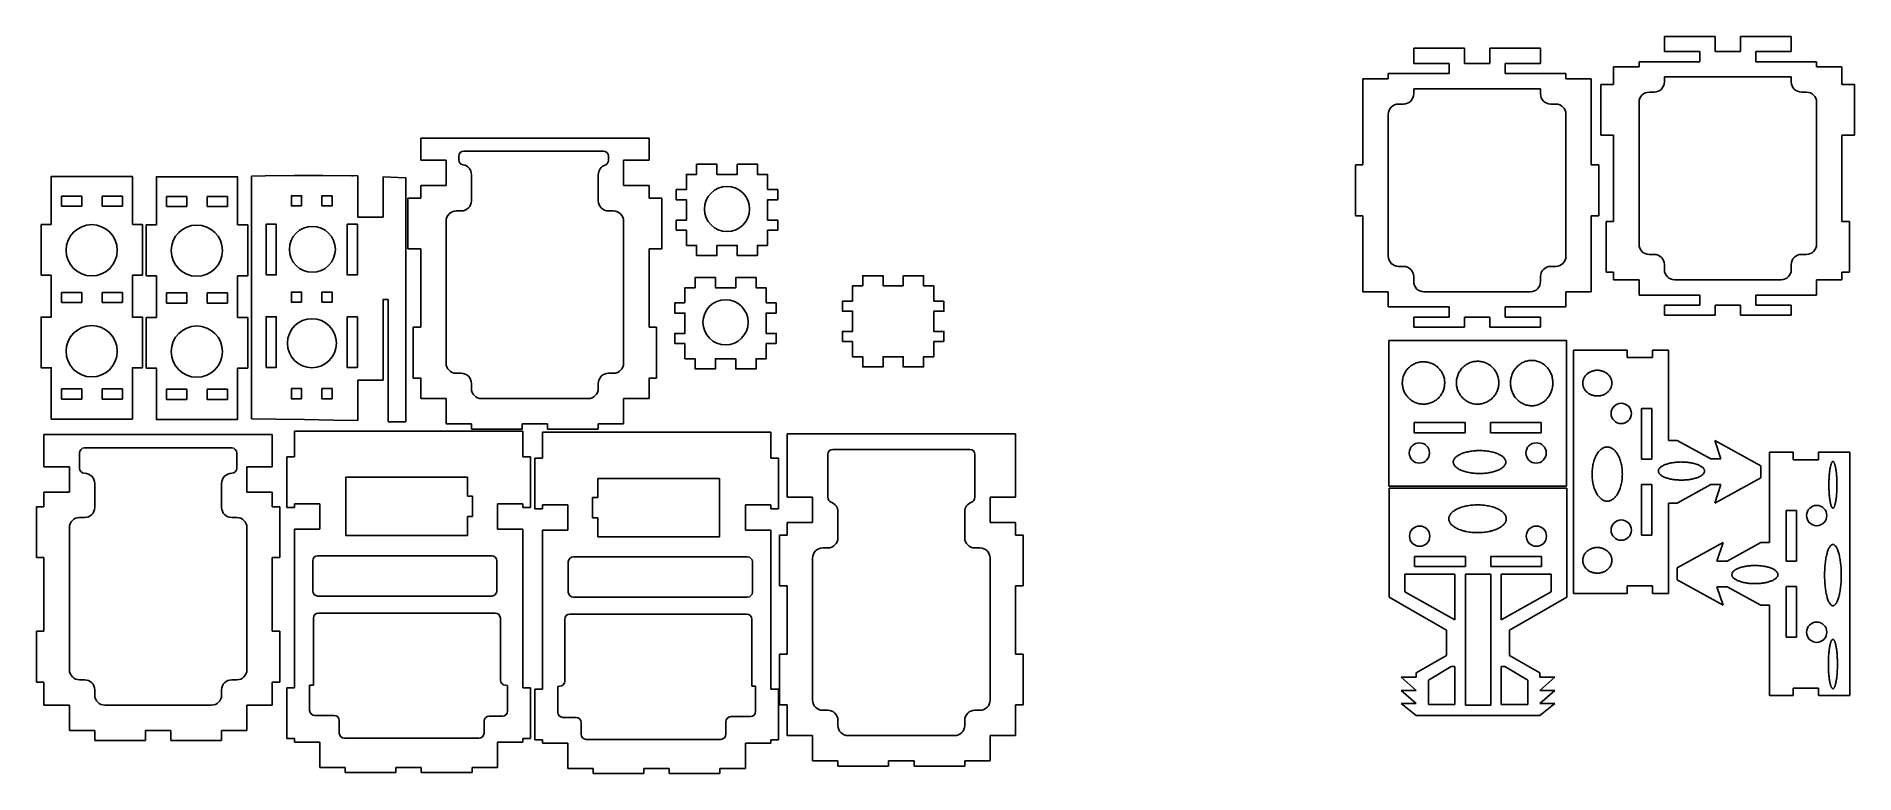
# Model space of a CAD drawing. Header units: inches. Extents: x 24 to 382, y 5 to 151.
import ezdxf

# ---------------------------------------------------------------- set-up
doc = ezdxf.new("R2010")
doc.units = ezdxf.units.IN
doc.header["$MEASUREMENT"] = 0
doc.layers.add('7', color=7, linetype='Continuous')
doc.layers.add('LAYER01', color=7, linetype='Continuous')

msp = doc.modelspace()

# ---------------------------------------------------------------- linework, layer by layer
at = {"color": 1}
for p, q in [((354.45, 150.58), (344.45, 150.58)), ((344.45, 147.58), (344.45, 150.58)), ((354.45, 150.58), (354.45, 147.58)), ((359.45, 150.58), (369.45, 150.58)), ((359.45, 150.58), (359.45, 147.58)), ((369.45, 147.58), (369.45, 150.58)), ((305.04, 148.22), (295.04, 148.22)), ((295.04, 145.22), (295.04, 148.22)), ((305.04, 148.22), (305.04, 145.22)), ((310.04, 148.22), (320.04, 148.22)), ((310.04, 148.22), (310.04, 145.22)), ((320.04, 145.22), (320.04, 148.22)), ((344.45, 147.58), (351.45, 147.58)), ((351.45, 145.58), (351.45, 147.58)), ((359.45, 147.58), (354.45, 147.58)), ((369.45, 147.58), (362.45, 147.58)), ((362.45, 145.58), (362.45, 147.58)), ((295.04, 145.22), (302.04, 145.22)), ((302.04, 143.22), (302.04, 145.22)), ((310.04, 145.22), (305.04, 145.22)), ((320.04, 145.22), (313.04, 145.22)), ((313.04, 143.22), (313.04, 145.22)), ((334.45, 144.58), (334.45, 141.08)), ((334.45, 144.58), (339.45, 144.58)), ((339.45, 144.58), (339.45, 145.58)), ((351.45, 145.58), (339.45, 145.58)), ((362.45, 145.58), (374.45, 145.58)), ((374.45, 144.58), (374.45, 145.58)), ((379.45, 144.58), (374.45, 144.58)), ((379.45, 144.58), (379.45, 141.08)), ((285.04, 142.22), (285.04, 125.22)), ((285.04, 142.22), (290.04, 142.22)), ((290.04, 142.22), (290.04, 143.22)), ((302.04, 143.22), (290.04, 143.22)), ((295.04, 139.22), (295.04, 140.22)), ((295.04, 140.22), (320.04, 140.22)), ((313.04, 143.22), (325.04, 143.22)), ((320.04, 139.22), (320.04, 140.22)), ((325.04, 142.22), (325.04, 143.22)), ((330.04, 142.22), (325.04, 142.22)), ((330.04, 142.22), (330.04, 125.22)), ((334.45, 141.08), (331.95, 141.08)), ((331.95, 141.08), (331.95, 131.08)), ((344.45, 141.58), (344.45, 142.58)), ((344.45, 142.58), (369.45, 142.58)), ((369.45, 141.58), (369.45, 142.58)), ((379.45, 141.08), (381.95, 141.08)), ((381.95, 141.08), (381.95, 131.08)), ((292.04, 137.22), (293.04, 137.22)), ((323.04, 137.22), (322.04, 137.22)), ((339.45, 137.58), (339.45, 109.58)), ((341.45, 139.58), (342.45, 139.58)), ((372.45, 139.58), (371.45, 139.58)), ((374.45, 137.58), (374.45, 109.58)), ((290.04, 135.22), (290.04, 107.22)), ((325.04, 135.22), (325.04, 107.22)), ((331.95, 131.08), (334.45, 131.08)), ((334.45, 114.08), (334.45, 131.08)), ((379.45, 131.08), (379.45, 114.08)), ((379.45, 131.08), (381.95, 131.08)), ((283.54, 125.22), (285.04, 125.22)), ((283.54, 125.22), (283.54, 115.22)), ((331.54, 125.22), (330.04, 125.22)), ((331.54, 125.22), (331.54, 115.22)), ((283.54, 115.22), (285.04, 115.22)), ((285.04, 115.22), (285.04, 100.22)), ((330.04, 115.22), (330.04, 100.22)), ((331.54, 115.22), (330.04, 115.22)), ((334.45, 114.08), (332.95, 114.08)), ((332.95, 114.08), (332.95, 104.08)), ((379.45, 114.08), (380.95, 114.08)), ((380.95, 114.08), (380.95, 104.08)), ((341.45, 107.58), (342.45, 107.58)), ((372.45, 107.58), (371.45, 107.58)), ((292.04, 105.22), (293.04, 105.22)), ((323.04, 105.22), (322.04, 105.22)), ((334.45, 104.08), (332.95, 104.08)), ((334.45, 104.08), (334.45, 102.58)), ((344.45, 105.58), (344.45, 104.58)), ((369.45, 105.58), (369.45, 104.58)), ((379.45, 104.08), (380.95, 104.08)), ((379.45, 102.58), (379.45, 104.08)), ((295.04, 103.22), (295.04, 102.22)), ((320.04, 103.22), (320.04, 102.22)), ((334.45, 102.58), (339.45, 102.58)), ((339.45, 102.58), (339.45, 99.58)), ((346.45, 102.58), (367.45, 102.58)), ((379.45, 102.58), (374.45, 102.58)), ((374.45, 102.58), (374.45, 99.58)), ((285.04, 100.22), (290.04, 100.22)), ((290.04, 100.22), (290.04, 97.22)), ((290.04, 97.22), (302.04, 97.22)), ((297.04, 100.22), (318.04, 100.22)), ((302.04, 97.22), (302.04, 95.22)), ((313.04, 97.22), (325.04, 97.22)), ((313.04, 97.22), (313.04, 95.22)), ((330.04, 100.22), (325.04, 100.22)), ((325.04, 100.22), (325.04, 97.22)), ((339.45, 99.58), (351.45, 99.58)), ((344.45, 97.58), (344.45, 95.58)), ((351.45, 97.58), (344.45, 97.58)), ((351.45, 99.58), (351.45, 97.58)), ((354.45, 95.58), (354.45, 97.58)), ((359.45, 97.58), (354.45, 97.58)), ((359.45, 95.58), (359.45, 97.58)), ((362.45, 99.58), (374.45, 99.58)), ((362.45, 99.58), (362.45, 97.58)), ((369.45, 97.58), (362.45, 97.58)), ((369.45, 97.58), (369.45, 95.58)), ((295.04, 95.22), (295.04, 93.22)), ((295.04, 95.22), (302.04, 95.22)), ((305.04, 93.22), (295.04, 93.22)), ((310.04, 95.22), (305.04, 95.22)), ((305.04, 93.22), (305.04, 95.22)), ((310.04, 93.22), (310.04, 95.22)), ((310.04, 93.22), (320.04, 93.22)), ((320.04, 95.22), (313.04, 95.22)), ((320.04, 95.22), (320.04, 93.22)), ((354.45, 95.58), (344.45, 95.58)), ((359.45, 95.58), (369.45, 95.58)), ((325.16, 90.64), (290.16, 90.64)), ((290.16, 90.64), (290.16, 61.88)), ((325.16, 90.64), (325.16, 61.88)), ((326.51, 88.73), (337.12, 88.73)), ((326.51, 40.73), (326.51, 88.73)), ((337.12, 88.73), (337.12, 87.23)), ((337.12, 87.23), (342.12, 87.23)), ((342.12, 88.73), (345.27, 88.73)), ((342.12, 88.73), (342.12, 87.23)), ((345.27, 70.91), (345.27, 88.73)), ((339.95, 67.23), (339.95, 77.23)), ((341.95, 77.23), (339.95, 77.23)), ((341.95, 67.23), (341.95, 77.23)), ((305.16, 74.43), (295.16, 74.43)), ((295.16, 72.43), (295.16, 74.43)), ((305.16, 72.43), (295.16, 72.43)), ((305.16, 74.43), (305.16, 72.43)), ((320.16, 74.43), (310.16, 74.43)), ((310.16, 72.43), (310.16, 74.43)), ((320.16, 72.43), (310.16, 72.43)), ((320.16, 74.43), (320.16, 72.43)), ((346.98, 70.91), (345.27, 70.91)), ((346.98, 70.91), (353.63, 67.25)), ((363.45, 65.91), (354.38, 70.91)), ((354.38, 70.91), (355.6, 67.25)), ((365.15, 68.59), (365.15, 50.78)), ((365.15, 68.59), (369.85, 68.59)), ((369.85, 68.59), (369.85, 67.09)), ((374.85, 68.59), (381.02, 68.59)), ((374.85, 68.59), (374.85, 67.09)), ((381.02, 68.59), (381.02, 20.59)), ((339.95, 67.23), (341.95, 67.23)), ((353.63, 67.25), (355.6, 67.25)), ((363.45, 63.54), (363.45, 65.91)), ((369.85, 67.09), (374.85, 67.09)), ((325.16, 61.88), (290.16, 61.88)), ((325.22, 61.47), (290.22, 61.47)), ((290.22, 61.47), (290.22, 40.02)), ((325.22, 61.47), (325.22, 40.02)), ((339.95, 52.23), (339.95, 62.23)), ((341.95, 62.23), (339.95, 62.23)), ((341.95, 52.23), (341.95, 62.23)), ((346.98, 58.54), (353.63, 62.21)), ((353.63, 62.21), (355.6, 62.21)), ((363.45, 63.54), (354.38, 58.54)), ((354.38, 58.54), (355.6, 62.21)), ((345.27, 40.73), (345.27, 58.54)), ((346.98, 58.54), (345.27, 58.54)), ((368.47, 57.09), (370.47, 57.09)), ((368.47, 57.09), (368.47, 47.09)), ((370.47, 57.09), (370.47, 47.09)), ((339.95, 52.23), (341.95, 52.23)), ((346.97, 45.78), (356.04, 50.78)), ((356.04, 50.78), (354.81, 47.11)), ((363.43, 50.78), (356.79, 47.11)), ((363.43, 50.78), (365.15, 50.78)), ((305.22, 48.03), (295.22, 48.03)), ((295.22, 46.03), (295.22, 48.03)), ((305.22, 48.03), (305.22, 46.03)), ((320.22, 48.03), (310.22, 48.03)), ((310.22, 46.03), (310.22, 48.03)), ((320.22, 48.03), (320.22, 46.03)), ((356.79, 47.11), (354.81, 47.11)), ((370.47, 47.09), (368.47, 47.09)), ((293.32, 44.53), (303.16, 44.53)), ((293.32, 41.05), (293.32, 44.53)), ((305.22, 46.03), (295.22, 46.03)), ((303.16, 44.53), (303.16, 35.51)), ((305.23, 44.53), (305.23, 18.73)), ((305.23, 44.53), (310.22, 44.53)), ((320.22, 46.03), (310.22, 46.03)), ((310.22, 44.53), (310.22, 18.73)), ((322.12, 44.53), (312.29, 44.53)), ((312.29, 44.53), (312.29, 35.51)), ((322.12, 41.05), (322.12, 44.53)), ((346.97, 45.78), (346.97, 43.41)), ((346.97, 43.41), (356.04, 38.41)), ((301.5, 33.51), (290.22, 40.02)), ((303.16, 35.51), (293.32, 41.05)), ((312.29, 35.51), (322.12, 41.05)), ((313.95, 33.51), (325.22, 40.02)), ((337.12, 40.73), (326.51, 40.73)), ((337.12, 40.73), (337.12, 42.23)), ((337.12, 42.23), (342.12, 42.23)), ((342.12, 40.73), (342.12, 42.23)), ((345.27, 40.73), (342.12, 40.73)), ((356.04, 38.41), (354.81, 42.07)), ((356.79, 42.07), (354.81, 42.07)), ((363.43, 38.41), (356.79, 42.07)), ((368.47, 42.09), (368.47, 32.09)), ((368.47, 42.09), (370.47, 42.09)), ((370.47, 42.09), (370.47, 32.09)), ((363.43, 38.41), (365.15, 38.41)), ((365.15, 38.41), (365.15, 20.59)), ((301.5, 33.51), (301.5, 28.51)), ((313.95, 33.51), (313.95, 28.51)), ((370.47, 32.09), (368.47, 32.09)), ((301.5, 28.51), (295.56, 25.08)), ((297.93, 23.66), (302.42, 26.33)), ((303.18, 26.33), (302.42, 26.33)), ((303.18, 26.33), (303.18, 18.84)), ((313.03, 26.33), (312.27, 26.33)), ((312.27, 26.33), (312.27, 18.84)), ((317.51, 23.66), (313.03, 26.33)), ((313.95, 28.51), (319.89, 25.08)), ((292.58, 24.2), (295.56, 24.2)), ((295.56, 21.61), (292.58, 24.2)), ((292.58, 21.61), (295.56, 21.61)), ((295.56, 19.03), (292.58, 21.61)), ((295.56, 24.2), (295.56, 25.08)), ((297.93, 18.84), (297.93, 23.66)), ((317.51, 18.84), (317.51, 23.66)), ((319.89, 24.2), (319.89, 25.08)), ((322.87, 24.2), (319.89, 24.2)), ((319.89, 21.61), (322.87, 24.2)), ((322.87, 21.61), (319.89, 21.61)), ((319.89, 19.03), (322.87, 21.61)), ((374.85, 22.09), (369.85, 22.09)), ((369.85, 20.59), (369.85, 22.09)), ((374.85, 20.59), (374.85, 22.09)), ((292.58, 19.03), (295.56, 19.03)), ((292.58, 19.03), (295.56, 16.64)), ((303.18, 18.84), (297.93, 18.84)), ((310.22, 18.73), (305.23, 18.73)), ((312.27, 18.84), (317.51, 18.84)), ((322.87, 19.03), (319.89, 19.03)), ((322.87, 19.03), (319.89, 16.64)), ((369.85, 20.59), (365.15, 20.59)), ((381.02, 20.59), (374.85, 20.59)), ((319.89, 16.64), (295.56, 16.64))]:
    msp.add_line(p, q, dxfattribs=at)
at = {"color": 240, "true_color": 0xed1f24}
for p, q in [((99.33, 130.53), (99.33, 126.15)), ((144.33, 130.53), (99.33, 130.53)), ((144.33, 130.53), (144.33, 126.15)), ((99.33, 126.15), (104.33, 126.15)), ((104.33, 126.15), (104.33, 121.15)), ((106.83, 126.25), (106.83, 126.94)), ((107.83, 127.94), (135.33, 127.94)), ((136.33, 126.12), (136.33, 126.94)), ((144.33, 126.15), (139.33, 126.15)), ((139.33, 126.15), (139.33, 121.15)), ((65.96, 77.24), (65.96, 123.04)), ((86.93, 114.92), (86.93, 123.06)), ((91.93, 122.87), (91.93, 115.92)), ((96.43, 115.57), (96.43, 122.68)), ((109.33, 118.15), (109.33, 123.3)), ((134.33, 118.15), (134.33, 123.3)), ((28.53, 117.07), (28.53, 119.07)), ((32.53, 119.07), (28.53, 119.07)), ((32.53, 117.07), (32.53, 119.07)), ((36.53, 117.07), (36.53, 119.07)), ((40.53, 119.07), (36.53, 119.07)), ((40.53, 117.07), (40.53, 119.07)), ((49.25, 117), (49.25, 119)), ((53.25, 119), (49.25, 119)), ((53.25, 117), (53.25, 119)), ((57.25, 117), (57.25, 119)), ((61.25, 119), (57.25, 119)), ((61.25, 117), (61.25, 119)), ((99.33, 118.65), (96.83, 118.65)), ((96.83, 118.65), (96.83, 108.65)), ((99.33, 121.15), (99.33, 118.65)), ((104.33, 121.15), (99.33, 121.15)), ((139.33, 121.15), (144.33, 121.15)), ((144.33, 121.15), (144.33, 118.65)), ((144.33, 118.65), (146.83, 118.65)), ((146.83, 118.65), (146.83, 108.65)), ((149.71, 120.35), (151.71, 120.35)), ((169.71, 120.35), (167.71, 120.35)), ((32.53, 117.07), (28.53, 117.07)), ((40.53, 117.07), (36.53, 117.07)), ((53.25, 117), (49.25, 117)), ((61.25, 117), (57.25, 117)), ((91.93, 114.92), (86.93, 114.92)), ((91.93, 115.92), (91.93, 114.92)), ((107.33, 116.15), (106.33, 116.15)), ((136.33, 116.15), (137.33, 116.15)), ((26.52, 113.46), (24.53, 113.46)), ((24.53, 111.58), (24.53, 103.46)), ((42.53, 113.46), (44.53, 113.46)), ((44.53, 113.46), (44.53, 103.46)), ((47.25, 113.39), (45.25, 113.39)), ((45.25, 111.5), (45.25, 103.39)), ((63.25, 113.39), (65.25, 113.39)), ((65.25, 113.39), (65.25, 103.39)), ((104.33, 114.15), (104.33, 86.15)), ((139.33, 114.15), (139.33, 86.15)), ((149.71, 112.35), (151.71, 112.35)), ((151.71, 112.35), (151.71, 109.35)), ((169.71, 112.35), (167.71, 112.35)), ((167.71, 112.35), (167.71, 109.35)), ((96.83, 108.65), (99.33, 108.65)), ((99.33, 108.65), (99.33, 93.21)), ((144.33, 108.65), (144.33, 93.21)), ((144.33, 108.65), (146.83, 108.65)), ((26.53, 103.46), (24.53, 103.46)), ((44.53, 103.46), (42.53, 103.46)), ((42.53, 101.58), (42.53, 101.58)), ((47.25, 103.39), (45.25, 103.39)), ((65.25, 103.39), (63.25, 103.39)), ((63.25, 101.51), (63.25, 101.5)), ((28.53, 98.07), (28.53, 100.07)), ((32.53, 100.07), (28.53, 100.07)), ((32.53, 98.07), (28.53, 98.07)), ((32.53, 98.07), (32.53, 100.07)), ((36.53, 98.07), (36.53, 100.07)), ((40.53, 100.07), (36.53, 100.07)), ((40.53, 98.07), (36.53, 98.07)), ((40.53, 98.07), (40.53, 100.07)), ((49.25, 98), (49.25, 100)), ((53.25, 100), (49.25, 100)), ((53.25, 98), (49.25, 98)), ((53.25, 98), (53.25, 100)), ((57.25, 98), (57.25, 100)), ((61.25, 100), (57.25, 100)), ((61.25, 98), (57.25, 98)), ((61.25, 98), (61.25, 100)), ((91.93, 82.8), (91.93, 98.79)), ((92.93, 98.7), (91.93, 98.7)), ((92.93, 74.58), (92.93, 98.7)), ((149.42, 98.02), (151.42, 98.02)), ((169.42, 98.02), (167.42, 98.02)), ((182.45, 98.39), (184.45, 98.39)), ((202.45, 98.39), (200.45, 98.39)), ((99.33, 93.21), (97.83, 93.21)), ((97.83, 93.21), (97.83, 83.21)), ((144.33, 93.21), (145.83, 93.21)), ((145.83, 93.21), (145.83, 83.21)), ((149.42, 90.02), (151.42, 90.02)), ((151.42, 90.02), (151.42, 87.02)), ((169.42, 90.02), (167.42, 90.02)), ((167.42, 90.02), (167.42, 87.02)), ((182.45, 90.39), (184.45, 90.39)), ((184.45, 90.39), (184.45, 87.39)), ((202.45, 90.39), (200.45, 90.39)), ((200.45, 90.39), (200.45, 87.39)), ((91.93, 82.8), (86.93, 82.8)), ((86.93, 82.8), (86.93, 74.83)), ((99.4, 83.21), (97.83, 83.21)), ((99.33, 83.21), (99.33, 79.15)), ((107.33, 84.15), (106.33, 84.15)), ((136.33, 84.15), (137.33, 84.15)), ((144.27, 83.21), (145.83, 83.21)), ((144.33, 83.21), (144.33, 79.15)), ((28.53, 79.07), (28.53, 81.07)), ((32.53, 81.07), (28.53, 81.07)), ((32.53, 79.07), (28.53, 79.07)), ((32.53, 79.07), (32.53, 81.07)), ((36.53, 79.07), (36.53, 81.07)), ((40.53, 81.07), (36.53, 81.07)), ((40.53, 79.07), (36.53, 79.07)), ((40.53, 79.07), (40.53, 81.07)), ((49.25, 79), (49.25, 81)), ((53.25, 81), (49.25, 81)), ((53.25, 79), (49.25, 79)), ((53.25, 79), (53.25, 81)), ((57.25, 79), (57.25, 81)), ((61.25, 81), (57.25, 81)), ((61.25, 79), (57.25, 79)), ((61.25, 79), (61.25, 81)), ((99.33, 79.15), (104.33, 79.15)), ((104.33, 79.15), (104.33, 74.15)), ((109.33, 81.15), (109.33, 82.15)), ((111.33, 79.15), (132.33, 79.15)), ((134.33, 81.15), (134.33, 82.15)), ((144.33, 79.15), (139.33, 79.15)), ((139.33, 79.15), (139.33, 74.15)), ((65.96, 77.72), (65.96, 75.19)), ((25.09, 72.1), (25.09, 65.71)), ((70.09, 72.1), (25.09, 72.1)), ((70.09, 72.1), (70.09, 65.71)), ((74.45, 72.74), (119.45, 72.74)), ((74.45, 72.74), (74.45, 67.66)), ((96.43, 74.58), (92.93, 74.58)), ((109.33, 74.15), (104.33, 74.15)), ((109.33, 74.15), (109.33, 73.15)), ((119.33, 73.15), (109.33, 73.15)), ((124.33, 74.15), (119.33, 74.15)), ((119.33, 73.15), (119.33, 74.15)), ((119.45, 72.74), (119.45, 67.66)), ((123.32, 72.51), (123.32, 67.44)), ((168.32, 72.51), (123.32, 72.51)), ((124.33, 73.15), (124.33, 74.15)), ((124.33, 73.15), (134.33, 73.15)), ((134.33, 74.15), (139.33, 74.15)), ((134.33, 74.15), (134.33, 73.15)), ((168.32, 72.51), (168.32, 67.44)), ((171.56, 72.18), (171.56, 59.71)), ((216.56, 72.18), (171.56, 72.18)), ((216.56, 72.18), (216.56, 59.71)), ((32.09, 65.43), (32.09, 68.43)), ((33.09, 69.43), (62.09, 69.43)), ((63.09, 65.43), (63.09, 68.43)), ((179.56, 59.67), (179.56, 68.13)), ((180.56, 69.13), (207.56, 69.13)), ((208.56, 59.67), (208.56, 68.13)), ((25.09, 65.71), (30.09, 65.71)), ((30.09, 65.71), (30.09, 60.71)), ((70.09, 65.71), (65.09, 65.71)), ((65.09, 65.71), (65.09, 60.71)), ((74.45, 67.66), (72.95, 67.66)), ((72.95, 67.66), (72.95, 57.66)), ((119.45, 67.66), (120.95, 67.66)), ((120.95, 67.66), (120.95, 57.66)), ((123.32, 67.44), (121.82, 67.44)), ((121.82, 67.44), (121.82, 57.44)), ((168.32, 67.44), (169.82, 67.44)), ((169.82, 67.44), (169.82, 57.44)), ((33.09, 64.43), (33.09, 64.43)), ((35.09, 57.71), (35.09, 62.43)), ((60.09, 57.71), (60.09, 62.43)), ((62.09, 64.43), (62.09, 64.43)), ((84.55, 63.64), (108.55, 63.64)), ((84.55, 52.14), (84.55, 63.64)), ((108.55, 63.64), (108.55, 59.89)), ((158.22, 63.41), (134.22, 63.41)), ((134.22, 63.41), (134.22, 59.66)), ((158.22, 51.91), (158.22, 63.41)), ((25.09, 57.82), (23.59, 57.82)), ((23.59, 57.82), (23.59, 47.82)), ((25.09, 60.71), (25.09, 57.82)), ((30.09, 60.71), (25.09, 60.71)), ((65.09, 60.71), (70.09, 60.71)), ((70.09, 60.71), (70.09, 57.82)), ((70.09, 57.82), (71.59, 57.82)), ((71.59, 57.82), (71.59, 47.82)), ((74.45, 57.66), (72.95, 57.66)), ((74.45, 58.43), (74.45, 57.66)), ((74.45, 58.43), (79.45, 58.43)), ((79.45, 58.43), (79.45, 53.43)), ((109.55, 59.89), (108.55, 59.89)), ((109.55, 55.89), (109.55, 59.89)), ((119.45, 58.43), (114.45, 58.43)), ((114.45, 58.43), (114.45, 53.43)), ((119.45, 58.43), (119.45, 57.66)), ((119.45, 57.66), (120.95, 57.66)), ((123.32, 57.44), (121.82, 57.44)), ((123.32, 58.21), (123.32, 57.44)), ((123.32, 58.21), (128.32, 58.21)), ((128.32, 58.21), (128.32, 53.21)), ((133.22, 55.66), (133.22, 59.66)), ((133.22, 59.66), (134.22, 59.66)), ((168.32, 58.21), (163.32, 58.21)), ((163.32, 58.21), (163.32, 53.21)), ((168.32, 58.21), (168.32, 57.44)), ((168.32, 57.44), (169.82, 57.44)), ((171.56, 59.71), (176.56, 59.71)), ((176.56, 59.71), (176.56, 54.71)), ((216.56, 59.71), (211.56, 59.71)), ((211.56, 59.71), (211.56, 54.71)), ((32.09, 55.71), (33.09, 55.71)), ((63.09, 55.71), (62.09, 55.71)), ((108.55, 55.89), (108.55, 52.14)), ((108.55, 55.89), (109.55, 55.89)), ((134.22, 55.66), (133.22, 55.66)), ((134.22, 55.66), (134.22, 51.91)), ((171.56, 54.71), (171.56, 52.22)), ((176.56, 54.71), (171.56, 54.71)), ((181.56, 56.84), (181.56, 51.71)), ((206.56, 56.84), (206.56, 51.71)), ((211.56, 54.71), (216.56, 54.71)), ((216.56, 54.71), (216.56, 52.22)), ((30.09, 53.71), (30.09, 25.71)), ((65.09, 53.71), (65.09, 25.71)), ((74.45, 53.43), (74.45, 22.11)), ((79.45, 53.43), (74.45, 53.43)), ((108.55, 52.14), (84.55, 52.14)), ((114.45, 53.43), (119.45, 53.43)), ((119.45, 53.43), (119.45, 22.11)), ((123.32, 53.21), (123.32, 21.89)), ((128.32, 53.21), (123.32, 53.21)), ((134.22, 51.91), (158.22, 51.91)), ((163.32, 53.21), (168.32, 53.21)), ((168.32, 53.21), (168.32, 21.89)), ((171.56, 52.22), (170.06, 52.22)), ((170.06, 52.22), (170.06, 42.22)), ((216.56, 52.22), (218.06, 52.22)), ((218.06, 52.22), (218.06, 42.22)), ((25.09, 47.82), (23.59, 47.82)), ((25.09, 47.82), (25.09, 33.27)), ((70.09, 47.82), (70.09, 33.27)), ((70.09, 47.82), (71.59, 47.82)), ((78.05, 47.18), (78.05, 41.23)), ((113.33, 48.18), (79.05, 48.18)), ((114.33, 41.23), (114.33, 47.18)), ((128.43, 41.01), (128.43, 46.95)), ((129.43, 47.95), (163.72, 47.95)), ((164.72, 46.95), (164.72, 41.01)), ((176.56, 47.71), (176.56, 19.71)), ((179.56, 49.71), (178.56, 49.71)), ((208.56, 49.71), (209.56, 49.71)), ((211.56, 47.71), (211.56, 19.71)), ((79.05, 40.23), (113.33, 40.23)), ((163.72, 40.01), (129.43, 40.01)), ((171.56, 42.22), (170.06, 42.22)), ((171.56, 42.22), (171.56, 28.79)), ((216.56, 42.22), (216.56, 28.79)), ((216.56, 42.22), (218.06, 42.22)), ((78.18, 22.66), (78.18, 35.88)), ((114.04, 36.88), (79.18, 36.88)), ((115.04, 35.88), (115.04, 23.66)), ((128.73, 36.65), (163.59, 36.65)), ((25.09, 33.27), (23.59, 33.27)), ((23.59, 33.27), (23.59, 23.27)), ((70.09, 33.27), (71.59, 33.27)), ((71.59, 33.27), (71.59, 23.27)), ((127.73, 35.65), (127.73, 23.44)), ((164.59, 22.43), (164.59, 35.65)), ((171.56, 28.79), (170.06, 28.79)), ((170.06, 28.79), (170.06, 18.79)), ((216.56, 28.79), (218.06, 28.79)), ((218.06, 28.79), (218.06, 18.79)), ((25.09, 23.27), (23.59, 23.27)), ((25.09, 23.27), (25.09, 18.71)), ((32.09, 23.71), (33.09, 23.71)), ((35.09, 21.71), (35.09, 20.71)), ((60.09, 21.71), (60.09, 20.71)), ((63.09, 23.71), (62.09, 23.71)), ((70.09, 23.27), (70.09, 18.71)), ((70.09, 23.27), (71.59, 23.27)), ((74.45, 22.11), (72.95, 22.11)), ((72.95, 22.11), (72.95, 12.11)), ((77.44, 22.66), (78.18, 22.66)), ((77.44, 17.68), (77.44, 22.66)), ((116.43, 22.61), (116.04, 22.66)), ((116.43, 17.53), (116.43, 22.61)), ((119.45, 22.11), (120.95, 22.11)), ((120.95, 22.11), (120.95, 12.11)), ((123.32, 21.89), (121.82, 21.89)), ((121.82, 21.89), (121.82, 11.89)), ((126.34, 22.39), (126.73, 22.44)), ((126.34, 17.3), (126.34, 22.39)), ((165.33, 22.43), (164.59, 22.43)), ((165.33, 17.45), (165.33, 22.43)), ((168.32, 21.89), (169.82, 21.89)), ((169.82, 21.89), (169.82, 11.89)), ((25.09, 18.71), (30.09, 18.71)), ((30.09, 18.71), (30.09, 13.71)), ((37.09, 18.71), (58.09, 18.71)), ((70.09, 18.71), (65.09, 18.71)), ((65.09, 18.71), (65.09, 13.71)), ((171.56, 18.79), (170.06, 18.79)), ((171.56, 18.79), (171.56, 12.71)), ((216.56, 18.79), (216.56, 12.71)), ((216.56, 18.79), (218.06, 18.79)), ((82.29, 16.68), (78.44, 16.68)), ((83.29, 13.2), (83.29, 15.68)), ((111.82, 15.53), (111.82, 13.2)), ((115.43, 16.53), (112.82, 16.53)), ((127.34, 16.3), (129.95, 16.3)), ((130.95, 15.3), (130.95, 12.97)), ((159.48, 12.97), (159.48, 15.45)), ((160.48, 16.45), (164.33, 16.45)), ((178.56, 17.71), (179.56, 17.71)), ((181.56, 15.71), (181.56, 14.71)), ((206.56, 15.71), (206.56, 14.71)), ((209.56, 17.71), (208.56, 17.71)), ((35.09, 13.71), (30.09, 13.71)), ((35.09, 13.71), (35.09, 11.71)), ((45.09, 11.71), (35.09, 11.71)), ((50.09, 13.71), (45.09, 13.71)), ((45.09, 11.71), (45.09, 13.71)), ((50.09, 11.71), (50.09, 13.71)), ((50.09, 11.71), (60.09, 11.71)), ((60.09, 13.71), (65.09, 13.71)), ((60.09, 13.71), (60.09, 11.71)), ((74.45, 12.11), (72.95, 12.11)), ((74.45, 12.11), (74.45, 11.43)), ((74.45, 11.43), (79.45, 11.43)), ((79.45, 11.43), (79.45, 6.43)), ((110.82, 12.2), (84.29, 12.2)), ((119.45, 11.43), (114.45, 11.43)), ((114.45, 11.43), (114.45, 6.43)), ((119.45, 12.11), (119.45, 11.43)), ((119.45, 12.11), (120.95, 12.11)), ((123.32, 11.89), (121.82, 11.89)), ((123.32, 11.89), (123.32, 11.21)), ((123.32, 11.21), (128.32, 11.21)), ((128.32, 11.21), (128.32, 6.21)), ((131.95, 11.97), (158.48, 11.97)), ((168.32, 11.21), (163.32, 11.21)), ((163.32, 11.21), (163.32, 6.21)), ((168.32, 11.89), (168.32, 11.21)), ((168.32, 11.89), (169.82, 11.89)), ((171.56, 12.71), (176.56, 12.71)), ((176.56, 12.71), (176.56, 7.71)), ((183.56, 12.71), (204.56, 12.71)), ((216.56, 12.71), (211.56, 12.71)), ((211.56, 12.71), (211.56, 7.71)), ((181.56, 7.71), (176.56, 7.71)), ((181.56, 7.71), (181.56, 6.71)), ((196.56, 7.71), (191.56, 7.71)), ((191.56, 6.71), (191.56, 7.71)), ((196.56, 6.71), (196.56, 7.71)), ((206.56, 7.71), (211.56, 7.71)), ((206.56, 7.71), (206.56, 6.71)), ((84.45, 6.43), (79.45, 6.43)), ((84.45, 6.43), (84.45, 5.43)), ((94.45, 5.43), (84.45, 5.43)), ((94.45, 6.43), (99.45, 6.43)), ((94.45, 5.43), (94.45, 6.43)), ((99.45, 5.43), (99.45, 6.43)), ((99.45, 5.43), (109.45, 5.43)), ((109.45, 6.43), (114.45, 6.43)), ((109.45, 6.43), (109.45, 5.43)), ((133.32, 6.21), (128.32, 6.21)), ((133.32, 6.21), (133.32, 5.21)), ((143.32, 5.21), (133.32, 5.21)), ((148.32, 6.21), (143.32, 6.21)), ((143.32, 5.21), (143.32, 6.21)), ((148.32, 5.21), (148.32, 6.21)), ((148.32, 5.21), (158.32, 5.21)), ((158.32, 6.21), (163.32, 6.21)), ((158.32, 6.21), (158.32, 5.21)), ((191.56, 6.71), (181.56, 6.71)), ((196.56, 6.71), (206.56, 6.71))]:
    msp.add_line(p, q, dxfattribs=at)
for points in [[(26.52, 113.46), (26.52, 113.46), (26.53, 122.97), (42.53, 122.97), (42.53, 113.46)], [(47.25, 113.39), (47.25, 113.39), (47.25, 122.9), (63.25, 122.9), (63.25, 113.39)], [(151.71, 120.35), (151.71, 123.35), (153.71, 123.35), (153.71, 125.35), (157.71, 125.35), (157.71, 123.35), (161.71, 123.35), (161.71, 125.35), (165.71, 125.35), (165.71, 123.35), (167.71, 123.35), (167.71, 120.35)], [(149.71, 112.35), (149.71, 114.35), (151.71, 114.35), (151.71, 118.35), (149.71, 118.35), (149.71, 120.35)], [(169.71, 120.35), (169.71, 118.35), (167.71, 118.35), (167.71, 114.35), (169.71, 114.35), (169.71, 112.35)], [(24.53, 103.46), (24.53, 113.46)], [(45.25, 103.39), (45.25, 113.39)], [(167.71, 109.35), (165.71, 109.35), (165.71, 107.35), (161.71, 107.35), (161.71, 109.35), (157.71, 109.35), (157.71, 107.35), (153.71, 107.35), (153.71, 109.35), (151.71, 109.35)], [(42.53, 103.46), (42.53, 95.23), (44.53, 95.23), (44.53, 85.23), (42.53, 85.23), (42.53, 75.12), (26.53, 75.12), (26.53, 85.23), (24.53, 85.23), (24.53, 95.23), (26.53, 95.23), (26.53, 103.46)], [(63.25, 103.39), (63.25, 95.16), (65.25, 95.16), (65.25, 85.16), (63.25, 85.16), (63.25, 75.05), (47.25, 75.05), (47.25, 85.16), (45.25, 85.16), (45.25, 95.16), (47.25, 95.16), (47.25, 103.39)], [(151.42, 98.02), (151.42, 101.02), (153.42, 101.02), (153.42, 103.02), (157.42, 103.02), (157.42, 101.02), (161.42, 101.02), (161.42, 103.02), (165.42, 103.02), (165.42, 101.02), (167.42, 101.02), (167.42, 98.02)], [(184.45, 98.39), (184.45, 101.39), (186.45, 101.39), (186.45, 103.39), (190.45, 103.39), (190.45, 101.39), (194.45, 101.39), (194.45, 103.39), (198.45, 103.39), (198.45, 101.39), (200.45, 101.39), (200.45, 98.39)], [(149.42, 90.02), (149.42, 92.02), (151.42, 92.02), (151.42, 96.02), (149.42, 96.02), (149.42, 98.02)], [(169.42, 98.02), (169.42, 96.02), (167.42, 96.02), (167.42, 92.02), (169.42, 92.02), (169.42, 90.02)], [(182.45, 90.39), (182.45, 92.39), (184.45, 92.39), (184.45, 96.39), (182.45, 96.39), (182.45, 98.39)], [(202.45, 98.39), (202.45, 96.39), (200.45, 96.39), (200.45, 92.39), (202.45, 92.39), (202.45, 90.39)], [(167.42, 87.02), (165.42, 87.02), (165.42, 85.02), (161.42, 85.02), (161.42, 87.02), (157.42, 87.02), (157.42, 85.02), (153.42, 85.02), (153.42, 87.02), (151.42, 87.02)], [(200.45, 87.39), (198.45, 87.39), (198.45, 85.39), (194.45, 85.39), (194.45, 87.39), (190.45, 87.39), (190.45, 85.39), (186.45, 85.39), (186.45, 87.39), (184.45, 87.39)]]:
    msp.add_lwpolyline(points, dxfattribs=at)
for points in [[(75.86, 117.14), (73.86, 117.14), (73.86, 119.14), (75.86, 119.14)], [(79.86, 117.14), (81.86, 117.14), (81.86, 119.14), (79.86, 119.14)], [(68.86, 103.53), (70.86, 103.53), (70.86, 113.53), (68.86, 113.53)], [(86.86, 113.53), (84.86, 113.53), (84.86, 103.53), (86.86, 103.53)], [(75.86, 98.14), (73.86, 98.14), (73.86, 100.14), (75.86, 100.14)], [(79.86, 98.14), (81.86, 98.14), (81.86, 100.14), (79.86, 100.14)], [(68.86, 85.3), (70.86, 85.3), (70.86, 95.3), (68.86, 95.3)], [(86.86, 95.3), (84.86, 95.3), (84.86, 85.3), (86.86, 85.3)], [(75.86, 79.14), (73.86, 79.14), (73.86, 81.14), (75.86, 81.14)], [(79.86, 79.14), (81.86, 79.14), (81.86, 81.14), (79.86, 81.14)]]:
    msp.add_lwpolyline(points, close=True, dxfattribs=at)
at = {"color": 1}
for points in [[(296.95, 78.06, 0), (297.15, 78.07, 0), (297.36, 78.08, 0), (297.56, 78.1, 0), (297.76, 78.14, 0), (297.96, 78.18, 0), (298.16, 78.23, 0), (298.35, 78.3, 0), (298.55, 78.37, 0), (298.73, 78.45, 0), (298.92, 78.54, 0), (299.1, 78.64, 0), (299.27, 78.75, 0), (299.44, 78.87, 0), (299.6, 78.99, 0), (299.76, 79.12, 0), (299.91, 79.27, 0), (300.05, 79.41, 0), (300.18, 79.57, 0), (300.31, 79.73, 0), (300.43, 79.89, 0), (300.54, 80.07, 0), (300.64, 80.24, 0), (300.74, 80.43, 0), (300.82, 80.61, 0), (300.9, 80.8, 0), (300.96, 81, 0), (301.02, 81.2, 0), (301.06, 81.39, 0), (301.1, 81.6, 0), (301.13, 81.8, 0), (301.14, 82, 0), (301.15, 82.21, 0), (301.15, 82.41, 0), (301.13, 82.62, 0), (301.11, 82.82, 0), (301.08, 83.02, 0), (301.03, 83.22, 0), (300.98, 83.42, 0), (300.92, 83.62, 0), (300.84, 83.81, 0), (300.76, 84, 0), (300.67, 84.18, 0), (300.57, 84.36, 0), (300.46, 84.53, 0), (300.35, 84.7, 0), (300.22, 84.86, 0), (300.09, 85.02, 0), (299.95, 85.17, 0), (299.8, 85.31, 0), (299.65, 85.45, 0), (299.49, 85.57, 0), (299.32, 85.69, 0), (299.15, 85.8, 0), (298.97, 85.91, 0), (298.79, 86, 0), (298.6, 86.08, 0), (298.41, 86.16, 0), (298.22, 86.23, 0), (298.02, 86.28, 0), (297.82, 86.33, 0), (297.62, 86.36, 0), (297.41, 86.39, 0), (297.21, 86.41, 0), (297.01, 86.41, 0), (296.8, 86.41, 0), (296.6, 86.4, 0), (296.39, 86.37, 0), (296.19, 86.34, 0), (295.99, 86.3, 0), (295.79, 86.24, 0), (295.6, 86.18, 0), (295.41, 86.11, 0), (295.22, 86.03, 0), (295.03, 85.93, 0), (294.86, 85.83, 0), (294.68, 85.73, 0), (294.51, 85.61, 0), (294.35, 85.48, 0), (294.19, 85.35, 0), (294.04, 85.21, 0), (293.9, 85.06, 0), (293.77, 84.91, 0), (293.64, 84.75, 0), (293.52, 84.58, 0), (293.41, 84.41, 0), (293.31, 84.23, 0), (293.21, 84.05, 0), (293.13, 83.86, 0), (293.05, 83.67, 0), (292.99, 83.48, 0), (292.93, 83.28, 0), (292.89, 83.08, 0), (292.85, 82.88, 0), (292.82, 82.68, 0), (292.81, 82.47, 0), (292.8, 82.27, 0), (292.8, 82.06, 0), (292.82, 81.86, 0), (292.84, 81.66, 0), (292.88, 81.45, 0), (292.92, 81.25, 0), (292.97, 81.05, 0), (293.03, 80.86, 0), (293.11, 80.67, 0), (293.19, 80.48, 0), (293.28, 80.3, 0), (293.38, 80.12, 0), (293.49, 79.94, 0), (293.6, 79.78, 0), (293.73, 79.61, 0), (293.86, 79.46, 0), (294, 79.31, 0), (294.15, 79.16, 0), (294.3, 79.03, 0), (294.46, 78.9, 0), (294.63, 78.78, 0), (294.8, 78.67, 0), (294.98, 78.57, 0), (295.16, 78.48, 0), (295.35, 78.39, 0), (295.54, 78.32, 0), (295.74, 78.25, 0), (295.93, 78.2, 0), (296.13, 78.15, 0), (296.33, 78.11, 0), (296.54, 78.09, 0), (296.74, 78.07, 0), (296.95, 78.06, 0)], [(307.61, 78.06, 0), (307.81, 78.06, 0), (308.02, 78.08, 0), (308.22, 78.1, 0), (308.42, 78.14, 0), (308.62, 78.18, 0), (308.82, 78.23, 0), (309.01, 78.3, 0), (309.21, 78.37, 0), (309.39, 78.45, 0), (309.58, 78.55, 0), (309.76, 78.65, 0), (309.93, 78.76, 0), (310.1, 78.88, 0), (310.26, 79, 0), (310.42, 79.14, 0), (310.57, 79.28, 0), (310.71, 79.43, 0), (310.84, 79.58, 0), (310.97, 79.75, 0), (311.09, 79.91, 0), (311.2, 80.09, 0), (311.3, 80.27, 0), (311.4, 80.45, 0), (311.48, 80.64, 0), (311.56, 80.84, 0), (311.62, 81.03, 0), (311.68, 81.23, 0), (311.73, 81.43, 0), (311.76, 81.64, 0), (311.79, 81.84, 0), (311.8, 82.05, 0), (311.81, 82.26, 0), (311.81, 82.46, 0), (311.79, 82.67, 0), (311.77, 82.88, 0), (311.74, 83.08, 0), (311.69, 83.29, 0), (311.64, 83.49, 0), (311.58, 83.68, 0), (311.51, 83.88, 0), (311.42, 84.07, 0), (311.33, 84.25, 0), (311.23, 84.43, 0), (311.12, 84.61, 0), (311.01, 84.78, 0), (310.88, 84.95, 0), (310.75, 85.1, 0), (310.61, 85.25, 0), (310.46, 85.4, 0), (310.31, 85.54, 0), (310.15, 85.66, 0), (309.98, 85.78, 0), (309.81, 85.9, 0), (309.63, 86, 0), (309.45, 86.09, 0), (309.26, 86.18, 0), (309.07, 86.26, 0), (308.88, 86.32, 0), (308.68, 86.38, 0), (308.48, 86.43, 0), (308.28, 86.46, 0), (308.08, 86.49, 0), (307.87, 86.51, 0), (307.67, 86.51, 0), (307.46, 86.51, 0), (307.26, 86.5, 0), (307.05, 86.47, 0), (306.85, 86.44, 0), (306.65, 86.39, 0), (306.45, 86.34, 0), (306.26, 86.28, 0), (306.07, 86.2, 0), (305.88, 86.12, 0), (305.69, 86.03, 0), (305.52, 85.93, 0), (305.34, 85.82, 0), (305.17, 85.7, 0), (305.01, 85.57, 0), (304.85, 85.44, 0), (304.71, 85.3, 0), (304.56, 85.15, 0), (304.43, 84.99, 0), (304.3, 84.83, 0), (304.18, 84.66, 0), (304.07, 84.49, 0), (303.97, 84.31, 0), (303.87, 84.12, 0), (303.79, 83.93, 0), (303.72, 83.74, 0), (303.65, 83.54, 0), (303.59, 83.34, 0), (303.55, 83.14, 0), (303.51, 82.94, 0), (303.48, 82.73, 0), (303.47, 82.52, 0), (303.46, 82.32, 0), (303.46, 82.11, 0), (303.48, 81.9, 0), (303.5, 81.7, 0), (303.54, 81.49, 0), (303.58, 81.29, 0), (303.63, 81.09, 0), (303.7, 80.89, 0), (303.77, 80.7, 0), (303.85, 80.51, 0), (303.94, 80.32, 0), (304.04, 80.14, 0), (304.15, 79.96, 0), (304.26, 79.79, 0), (304.39, 79.63, 0), (304.52, 79.47, 0), (304.66, 79.32, 0), (304.81, 79.18, 0), (304.96, 79.04, 0), (305.12, 78.91, 0), (305.29, 78.79, 0), (305.46, 78.68, 0), (305.64, 78.57, 0), (305.82, 78.48, 0), (306.01, 78.39, 0), (306.2, 78.32, 0), (306.4, 78.25, 0), (306.59, 78.2, 0), (306.79, 78.15, 0), (306.99, 78.11, 0), (307.2, 78.08, 0), (307.4, 78.07, 0), (307.61, 78.06, 0)], [(318.26, 77.74, 0), (318.47, 77.75, 0), (318.67, 77.76, 0), (318.88, 77.79, 0), (319.08, 77.82, 0), (319.28, 77.87, 0), (319.48, 77.93, 0), (319.67, 78, 0), (319.86, 78.07, 0), (320.05, 78.16, 0), (320.24, 78.26, 0), (320.42, 78.37, 0), (320.59, 78.48, 0), (320.76, 78.61, 0), (320.92, 78.74, 0), (321.08, 78.88, 0), (321.23, 79.03, 0), (321.37, 79.19, 0), (321.5, 79.36, 0), (321.63, 79.53, 0), (321.75, 79.71, 0), (321.86, 79.89, 0), (321.96, 80.08, 0), (322.06, 80.28, 0), (322.14, 80.48, 0), (322.22, 80.68, 0), (322.28, 80.89, 0), (322.34, 81.1, 0), (322.39, 81.32, 0), (322.42, 81.53, 0), (322.45, 81.75, 0), (322.47, 81.97, 0), (322.47, 82.19, 0), (322.47, 82.41, 0), (322.45, 82.63, 0), (322.43, 82.84, 0), (322.4, 83.06, 0), (322.35, 83.28, 0), (322.3, 83.49, 0), (322.24, 83.7, 0), (322.17, 83.9, 0), (322.08, 84.1, 0), (321.99, 84.3, 0), (321.89, 84.49, 0), (321.79, 84.68, 0), (321.67, 84.86, 0), (321.54, 85.03, 0), (321.41, 85.2, 0), (321.27, 85.36, 0), (321.12, 85.51, 0), (320.97, 85.66, 0), (320.81, 85.79, 0), (320.64, 85.92, 0), (320.47, 86.04, 0), (320.29, 86.15, 0), (320.11, 86.25, 0), (319.92, 86.34, 0), (319.73, 86.42, 0), (319.54, 86.49, 0), (319.34, 86.55, 0), (319.14, 86.6, 0), (318.94, 86.64, 0), (318.74, 86.67, 0), (318.53, 86.68, 0), (318.33, 86.69, 0), (318.12, 86.69, 0), (317.92, 86.67, 0), (317.72, 86.65, 0), (317.51, 86.61, 0), (317.31, 86.56, 0), (317.12, 86.51, 0), (316.92, 86.44, 0), (316.73, 86.36, 0), (316.54, 86.27, 0), (316.36, 86.18, 0), (316.18, 86.07, 0), (316, 85.95, 0), (315.84, 85.83, 0), (315.67, 85.69, 0), (315.52, 85.55, 0), (315.37, 85.4, 0), (315.22, 85.24, 0), (315.09, 85.08, 0), (314.96, 84.91, 0), (314.84, 84.73, 0), (314.73, 84.54, 0), (314.63, 84.35, 0), (314.54, 84.16, 0), (314.45, 83.96, 0), (314.38, 83.75, 0), (314.31, 83.54, 0), (314.25, 83.33, 0), (314.21, 83.12, 0), (314.17, 82.9, 0), (314.14, 82.69, 0), (314.13, 82.47, 0), (314.12, 82.25, 0), (314.12, 82.03, 0), (314.14, 81.81, 0), (314.16, 81.59, 0), (314.2, 81.37, 0), (314.24, 81.16, 0), (314.29, 80.95, 0), (314.35, 80.74, 0), (314.43, 80.53, 0), (314.51, 80.33, 0), (314.6, 80.14, 0), (314.7, 79.94, 0), (314.81, 79.76, 0), (314.92, 79.58, 0), (315.05, 79.4, 0), (315.18, 79.24, 0), (315.32, 79.08, 0), (315.47, 78.92, 0), (315.62, 78.78, 0), (315.78, 78.64, 0), (315.95, 78.51, 0), (316.12, 78.4, 0), (316.3, 78.29, 0), (316.48, 78.19, 0), (316.67, 78.1, 0), (316.86, 78.02, 0), (317.05, 77.95, 0), (317.25, 77.89, 0), (317.45, 77.84, 0), (317.65, 77.8, 0), (317.86, 77.77, 0), (318.06, 77.75, 0), (318.26, 77.74, 0)], [(328.37, 82.2, 0), (328.37, 82.08, 0), (328.38, 81.96, 0), (328.4, 81.83, 0), (328.42, 81.71, 0), (328.45, 81.59, 0), (328.49, 81.47, 0), (328.53, 81.35, 0), (328.58, 81.23, 0), (328.64, 81.12, 0), (328.7, 81.01, 0), (328.77, 80.9, 0), (328.85, 80.8, 0), (328.93, 80.69, 0), (329.02, 80.6, 0), (329.11, 80.5, 0), (329.21, 80.41, 0), (329.31, 80.33, 0), (329.41, 80.25, 0), (329.52, 80.17, 0), (329.64, 80.1, 0), (329.76, 80.03, 0), (329.88, 79.97, 0), (330.01, 79.91, 0), (330.13, 79.86, 0), (330.27, 79.82, 0), (330.4, 79.78, 0), (330.53, 79.75, 0), (330.67, 79.72, 0), (330.81, 79.7, 0), (330.95, 79.68, 0), (331.09, 79.67, 0), (331.23, 79.67, 0), (331.37, 79.67, 0), (331.51, 79.68, 0), (331.65, 79.7, 0), (331.79, 79.72, 0), (331.93, 79.75, 0), (332.06, 79.78, 0), (332.19, 79.82, 0), (332.33, 79.86, 0), (332.45, 79.91, 0), (332.58, 79.97, 0), (332.7, 80.03, 0), (332.82, 80.1, 0), (332.94, 80.17, 0), (333.05, 80.25, 0), (333.15, 80.33, 0), (333.25, 80.41, 0), (333.35, 80.5, 0), (333.44, 80.6, 0), (333.53, 80.69, 0), (333.61, 80.8, 0), (333.69, 80.9, 0), (333.75, 81.01, 0), (333.82, 81.12, 0), (333.87, 81.23, 0), (333.93, 81.35, 0), (333.97, 81.47, 0), (334.01, 81.59, 0), (334.04, 81.71, 0), (334.06, 81.83, 0), (334.08, 81.96, 0), (334.09, 82.08, 0), (334.09, 82.2, 0), (334.09, 82.33, 0), (334.08, 82.45, 0), (334.06, 82.58, 0), (334.04, 82.7, 0), (334.01, 82.82, 0), (333.97, 82.94, 0), (333.93, 83.06, 0), (333.87, 83.17, 0), (333.82, 83.29, 0), (333.75, 83.4, 0), (333.69, 83.51, 0), (333.61, 83.61, 0), (333.53, 83.71, 0), (333.44, 83.81, 0), (333.35, 83.91, 0), (333.25, 84, 0), (333.15, 84.08, 0), (333.05, 84.16, 0), (332.94, 84.24, 0), (332.82, 84.31, 0), (332.7, 84.38, 0), (332.58, 84.44, 0), (332.45, 84.49, 0), (332.33, 84.54, 0), (332.19, 84.59, 0), (332.06, 84.63, 0), (331.93, 84.66, 0), (331.79, 84.69, 0), (331.65, 84.71, 0), (331.51, 84.73, 0), (331.37, 84.73, 0), (331.23, 84.74, 0), (331.09, 84.73, 0), (330.95, 84.73, 0), (330.81, 84.71, 0), (330.67, 84.69, 0), (330.53, 84.66, 0), (330.4, 84.63, 0), (330.27, 84.59, 0), (330.13, 84.54, 0), (330.01, 84.49, 0), (329.88, 84.44, 0), (329.76, 84.38, 0), (329.64, 84.31, 0), (329.52, 84.24, 0), (329.41, 84.16, 0), (329.31, 84.08, 0), (329.21, 84, 0), (329.11, 83.91, 0), (329.02, 83.81, 0), (328.93, 83.71, 0), (328.85, 83.61, 0), (328.77, 83.51, 0), (328.7, 83.4, 0), (328.64, 83.29, 0), (328.58, 83.17, 0), (328.53, 83.06, 0), (328.49, 82.94, 0), (328.45, 82.82, 0), (328.42, 82.7, 0), (328.4, 82.58, 0), (328.38, 82.45, 0), (328.37, 82.33, 0), (328.37, 82.2, 0)], [(313.19, 66.64, 0), (313.19, 66.75, 0), (313.17, 66.86, 0), (313.14, 66.97, 0), (313.1, 67.08, 0), (313.04, 67.19, 0), (312.97, 67.3, 0), (312.89, 67.4, 0), (312.8, 67.51, 0), (312.7, 67.61, 0), (312.58, 67.71, 0), (312.46, 67.81, 0), (312.32, 67.9, 0), (312.18, 67.99, 0), (312.02, 68.08, 0), (311.85, 68.16, 0), (311.68, 68.24, 0), (311.49, 68.32, 0), (311.3, 68.39, 0), (311.1, 68.46, 0), (310.89, 68.52, 0), (310.68, 68.58, 0), (310.46, 68.64, 0), (310.23, 68.69, 0), (310, 68.73, 0), (309.76, 68.77, 0), (309.52, 68.81, 0), (309.28, 68.84, 0), (309.03, 68.86, 0), (308.78, 68.88, 0), (308.53, 68.9, 0), (308.27, 68.9, 0), (308.02, 68.91, 0), (307.76, 68.9, 0), (307.51, 68.9, 0), (307.26, 68.88, 0), (307.01, 68.86, 0), (306.76, 68.84, 0), (306.52, 68.81, 0), (306.27, 68.77, 0), (306.04, 68.73, 0), (305.81, 68.69, 0), (305.58, 68.64, 0), (305.36, 68.58, 0), (305.14, 68.52, 0), (304.94, 68.46, 0), (304.73, 68.39, 0), (304.54, 68.32, 0), (304.36, 68.24, 0), (304.18, 68.16, 0), (304.02, 68.08, 0), (303.86, 67.99, 0), (303.71, 67.9, 0), (303.58, 67.81, 0), (303.45, 67.71, 0), (303.34, 67.61, 0), (303.24, 67.51, 0), (303.15, 67.4, 0), (303.07, 67.3, 0), (303, 67.19, 0), (302.94, 67.08, 0), (302.9, 66.97, 0), (302.87, 66.86, 0), (302.85, 66.75, 0), (302.84, 66.64, 0), (302.85, 66.53, 0), (302.87, 66.42, 0), (302.9, 66.31, 0), (302.94, 66.2, 0), (303, 66.09, 0), (303.07, 65.98, 0), (303.15, 65.88, 0), (303.24, 65.77, 0), (303.34, 65.67, 0), (303.45, 65.57, 0), (303.58, 65.48, 0), (303.71, 65.38, 0), (303.86, 65.29, 0), (304.02, 65.2, 0), (304.18, 65.12, 0), (304.36, 65.04, 0), (304.54, 64.96, 0), (304.73, 64.89, 0), (304.94, 64.82, 0), (305.14, 64.76, 0), (305.36, 64.7, 0), (305.58, 64.64, 0), (305.81, 64.59, 0), (306.04, 64.55, 0), (306.27, 64.51, 0), (306.52, 64.47, 0), (306.76, 64.44, 0), (307.01, 64.42, 0), (307.26, 64.4, 0), (307.51, 64.38, 0), (307.76, 64.38, 0), (308.02, 64.37, 0), (308.27, 64.38, 0), (308.53, 64.38, 0), (308.78, 64.4, 0), (309.03, 64.42, 0), (309.28, 64.44, 0), (309.52, 64.47, 0), (309.76, 64.51, 0), (310, 64.55, 0), (310.23, 64.59, 0), (310.46, 64.64, 0), (310.68, 64.7, 0), (310.89, 64.76, 0), (311.1, 64.82, 0), (311.3, 64.89, 0), (311.49, 64.96, 0), (311.68, 65.04, 0), (311.85, 65.12, 0), (312.02, 65.2, 0), (312.18, 65.29, 0), (312.32, 65.38, 0), (312.46, 65.48, 0), (312.58, 65.57, 0), (312.7, 65.67, 0), (312.8, 65.77, 0), (312.89, 65.88, 0), (312.97, 65.98, 0), (313.04, 66.09, 0), (313.1, 66.2, 0), (313.14, 66.31, 0), (313.17, 66.42, 0), (313.19, 66.53, 0), (313.19, 66.64, 0)], [(333.18, 58.93, 0), (333.03, 58.93, 0), (332.89, 58.95, 0), (332.74, 58.99, 0), (332.6, 59.03, 0), (332.45, 59.09, 0), (332.31, 59.16, 0), (332.17, 59.24, 0), (332.04, 59.33, 0), (331.9, 59.44, 0), (331.77, 59.56, 0), (331.64, 59.69, 0), (331.52, 59.83, 0), (331.4, 59.98, 0), (331.28, 60.14, 0), (331.17, 60.31, 0), (331.07, 60.49, 0), (330.97, 60.68, 0), (330.87, 60.88, 0), (330.78, 61.09, 0), (330.7, 61.3, 0), (330.62, 61.52, 0), (330.55, 61.75, 0), (330.48, 61.99, 0), (330.42, 62.23, 0), (330.37, 62.47, 0), (330.32, 62.72, 0), (330.28, 62.97, 0), (330.25, 63.23, 0), (330.23, 63.49, 0), (330.21, 63.75, 0), (330.2, 64.01, 0), (330.19, 64.27, 0), (330.2, 64.53, 0), (330.21, 64.8, 0), (330.23, 65.06, 0), (330.25, 65.31, 0), (330.28, 65.57, 0), (330.32, 65.82, 0), (330.37, 66.07, 0), (330.42, 66.32, 0), (330.48, 66.56, 0), (330.55, 66.79, 0), (330.62, 67.02, 0), (330.7, 67.24, 0), (330.78, 67.46, 0), (330.87, 67.66, 0), (330.97, 67.86, 0), (331.07, 68.05, 0), (331.17, 68.23, 0), (331.28, 68.4, 0), (331.4, 68.56, 0), (331.52, 68.72, 0), (331.64, 68.86, 0), (331.77, 68.99, 0), (331.9, 69.1, 0), (332.04, 69.21, 0), (332.17, 69.3, 0), (332.31, 69.39, 0), (332.45, 69.46, 0), (332.6, 69.51, 0), (332.74, 69.56, 0), (332.89, 69.59, 0), (333.03, 69.61, 0), (333.18, 69.62, 0), (333.33, 69.61, 0), (333.47, 69.59, 0), (333.62, 69.56, 0), (333.76, 69.51, 0), (333.91, 69.46, 0), (334.05, 69.39, 0), (334.19, 69.3, 0), (334.32, 69.21, 0), (334.46, 69.1, 0), (334.59, 68.99, 0), (334.72, 68.86, 0), (334.84, 68.72, 0), (334.96, 68.56, 0), (335.07, 68.4, 0), (335.19, 68.23, 0), (335.29, 68.05, 0), (335.39, 67.86, 0), (335.49, 67.66, 0), (335.58, 67.46, 0), (335.66, 67.24, 0), (335.74, 67.02, 0), (335.81, 66.79, 0), (335.88, 66.56, 0), (335.94, 66.32, 0), (335.99, 66.07, 0), (336.04, 65.82, 0), (336.08, 65.57, 0), (336.11, 65.31, 0), (336.13, 65.06, 0), (336.15, 64.8, 0), (336.16, 64.53, 0), (336.17, 64.27, 0), (336.16, 64.01, 0), (336.15, 63.75, 0), (336.13, 63.49, 0), (336.11, 63.23, 0), (336.08, 62.97, 0), (336.04, 62.72, 0), (335.99, 62.47, 0), (335.94, 62.23, 0), (335.88, 61.99, 0), (335.81, 61.75, 0), (335.74, 61.52, 0), (335.66, 61.3, 0), (335.58, 61.09, 0), (335.49, 60.88, 0), (335.39, 60.68, 0), (335.29, 60.49, 0), (335.19, 60.31, 0), (335.07, 60.14, 0), (334.96, 59.98, 0), (334.84, 59.83, 0), (334.72, 59.69, 0), (334.59, 59.56, 0), (334.46, 59.44, 0), (334.32, 59.33, 0), (334.19, 59.24, 0), (334.05, 59.16, 0), (333.91, 59.09, 0), (333.76, 59.03, 0), (333.62, 58.99, 0), (333.47, 58.95, 0), (333.33, 58.93, 0), (333.18, 58.93, 0)], [(352.35, 64.87, 0), (352.34, 64.78, 0), (352.33, 64.7, 0), (352.3, 64.61, 0), (352.26, 64.52, 0), (352.21, 64.44, 0), (352.15, 64.35, 0), (352.08, 64.27, 0), (352, 64.19, 0), (351.91, 64.11, 0), (351.81, 64.03, 0), (351.7, 63.95, 0), (351.58, 63.88, 0), (351.46, 63.81, 0), (351.32, 63.74, 0), (351.17, 63.67, 0), (351.02, 63.61, 0), (350.86, 63.55, 0), (350.69, 63.49, 0), (350.51, 63.44, 0), (350.33, 63.39, 0), (350.14, 63.34, 0), (349.95, 63.3, 0), (349.75, 63.26, 0), (349.55, 63.22, 0), (349.34, 63.19, 0), (349.13, 63.16, 0), (348.91, 63.14, 0), (348.69, 63.12, 0), (348.48, 63.11, 0), (348.25, 63.09, 0), (348.03, 63.09, 0), (347.81, 63.09, 0), (347.59, 63.09, 0), (347.36, 63.09, 0), (347.14, 63.11, 0), (346.92, 63.12, 0), (346.71, 63.14, 0), (346.49, 63.16, 0), (346.28, 63.19, 0), (346.07, 63.22, 0), (345.87, 63.26, 0), (345.67, 63.3, 0), (345.47, 63.34, 0), (345.29, 63.39, 0), (345.1, 63.44, 0), (344.93, 63.49, 0), (344.76, 63.55, 0), (344.6, 63.61, 0), (344.44, 63.67, 0), (344.3, 63.74, 0), (344.16, 63.81, 0), (344.03, 63.88, 0), (343.91, 63.95, 0), (343.8, 64.03, 0), (343.7, 64.11, 0), (343.61, 64.19, 0), (343.53, 64.27, 0), (343.46, 64.35, 0), (343.4, 64.44, 0), (343.36, 64.52, 0), (343.32, 64.61, 0), (343.29, 64.7, 0), (343.27, 64.78, 0), (343.27, 64.87, 0), (343.27, 64.96, 0), (343.29, 65.05, 0), (343.32, 65.13, 0), (343.36, 65.22, 0), (343.4, 65.3, 0), (343.46, 65.39, 0), (343.53, 65.47, 0), (343.61, 65.55, 0), (343.7, 65.63, 0), (343.8, 65.71, 0), (343.91, 65.79, 0), (344.03, 65.86, 0), (344.16, 65.93, 0), (344.3, 66, 0), (344.44, 66.07, 0), (344.6, 66.13, 0), (344.76, 66.19, 0), (344.93, 66.25, 0), (345.1, 66.3, 0), (345.29, 66.35, 0), (345.47, 66.4, 0), (345.67, 66.44, 0), (345.87, 66.48, 0), (346.07, 66.52, 0), (346.28, 66.55, 0), (346.49, 66.58, 0), (346.71, 66.6, 0), (346.92, 66.62, 0), (347.14, 66.64, 0), (347.36, 66.65, 0), (347.59, 66.65, 0), (347.81, 66.66, 0), (348.03, 66.65, 0), (348.25, 66.65, 0), (348.48, 66.64, 0), (348.69, 66.62, 0), (348.91, 66.6, 0), (349.13, 66.58, 0), (349.34, 66.55, 0), (349.55, 66.52, 0), (349.75, 66.48, 0), (349.95, 66.44, 0), (350.14, 66.4, 0), (350.33, 66.35, 0), (350.51, 66.3, 0), (350.69, 66.25, 0), (350.86, 66.19, 0), (351.02, 66.13, 0), (351.17, 66.07, 0), (351.32, 66, 0), (351.46, 65.93, 0), (351.58, 65.86, 0), (351.7, 65.79, 0), (351.81, 65.71, 0), (351.91, 65.63, 0), (352, 65.55, 0), (352.08, 65.47, 0), (352.15, 65.39, 0), (352.21, 65.3, 0), (352.26, 65.22, 0), (352.3, 65.13, 0), (352.33, 65.05, 0), (352.34, 64.96, 0), (352.35, 64.87, 0)], [(377.66, 66.76, 0), (377.63, 66.76, 0), (377.59, 66.74, 0), (377.55, 66.71, 0), (377.51, 66.68, 0), (377.47, 66.63, 0), (377.44, 66.57, 0), (377.4, 66.5, 0), (377.36, 66.41, 0), (377.33, 66.32, 0), (377.29, 66.22, 0), (377.26, 66.11, 0), (377.23, 65.99, 0), (377.19, 65.86, 0), (377.16, 65.72, 0), (377.13, 65.57, 0), (377.11, 65.42, 0), (377.08, 65.25, 0), (377.05, 65.08, 0), (377.03, 64.9, 0), (377.01, 64.72, 0), (376.99, 64.53, 0), (376.97, 64.33, 0), (376.95, 64.13, 0), (376.94, 63.92, 0), (376.92, 63.71, 0), (376.91, 63.5, 0), (376.9, 63.28, 0), (376.89, 63.06, 0), (376.88, 62.83, 0), (376.88, 62.61, 0), (376.88, 62.38, 0), (376.88, 62.16, 0), (376.88, 61.93, 0), (376.88, 61.71, 0), (376.88, 61.48, 0), (376.89, 61.26, 0), (376.9, 61.04, 0), (376.91, 60.82, 0), (376.92, 60.61, 0), (376.94, 60.4, 0), (376.95, 60.19, 0), (376.97, 59.99, 0), (376.99, 59.79, 0), (377.01, 59.6, 0), (377.03, 59.41, 0), (377.05, 59.24, 0), (377.08, 59.06, 0), (377.11, 58.9, 0), (377.13, 58.74, 0), (377.16, 58.6, 0), (377.19, 58.46, 0), (377.23, 58.33, 0), (377.26, 58.21, 0), (377.29, 58.1, 0), (377.33, 57.99, 0), (377.36, 57.9, 0), (377.4, 57.82, 0), (377.44, 57.75, 0), (377.47, 57.69, 0), (377.51, 57.64, 0), (377.55, 57.6, 0), (377.59, 57.57, 0), (377.63, 57.56, 0), (377.66, 57.55, 0), (377.7, 57.56, 0), (377.74, 57.57, 0), (377.78, 57.6, 0), (377.82, 57.64, 0), (377.86, 57.69, 0), (377.89, 57.75, 0), (377.93, 57.82, 0), (377.97, 57.9, 0), (378, 57.99, 0), (378.04, 58.1, 0), (378.07, 58.21, 0), (378.1, 58.33, 0), (378.13, 58.46, 0), (378.17, 58.6, 0), (378.19, 58.74, 0), (378.22, 58.9, 0), (378.25, 59.06, 0), (378.27, 59.24, 0), (378.3, 59.41, 0), (378.32, 59.6, 0), (378.34, 59.79, 0), (378.36, 59.99, 0), (378.38, 60.19, 0), (378.39, 60.4, 0), (378.41, 60.61, 0), (378.42, 60.82, 0), (378.43, 61.04, 0), (378.44, 61.26, 0), (378.45, 61.48, 0), (378.45, 61.71, 0), (378.45, 61.93, 0), (378.45, 62.16, 0), (378.45, 62.38, 0), (378.45, 62.61, 0), (378.45, 62.83, 0), (378.44, 63.06, 0), (378.43, 63.28, 0), (378.42, 63.5, 0), (378.41, 63.71, 0), (378.39, 63.92, 0), (378.38, 64.13, 0), (378.36, 64.33, 0), (378.34, 64.53, 0), (378.32, 64.72, 0), (378.3, 64.9, 0), (378.27, 65.08, 0), (378.25, 65.25, 0), (378.22, 65.42, 0), (378.19, 65.57, 0), (378.17, 65.72, 0), (378.13, 65.86, 0), (378.1, 65.99, 0), (378.07, 66.11, 0), (378.04, 66.22, 0), (378, 66.32, 0), (377.97, 66.41, 0), (377.93, 66.5, 0), (377.89, 66.57, 0), (377.86, 66.63, 0), (377.82, 66.68, 0), (377.78, 66.71, 0), (377.74, 66.74, 0), (377.7, 66.76, 0), (377.66, 66.76, 0)], [(313.29, 55.46, 0), (313.28, 55.6, 0), (313.26, 55.73, 0), (313.23, 55.86, 0), (313.18, 56, 0), (313.12, 56.13, 0), (313.04, 56.26, 0), (312.96, 56.38, 0), (312.86, 56.51, 0), (312.74, 56.63, 0), (312.62, 56.75, 0), (312.48, 56.87, 0), (312.33, 56.98, 0), (312.17, 57.09, 0), (312, 57.2, 0), (311.82, 57.3, 0), (311.63, 57.4, 0), (311.43, 57.49, 0), (311.22, 57.58, 0), (311, 57.66, 0), (310.77, 57.74, 0), (310.54, 57.81, 0), (310.29, 57.88, 0), (310.05, 57.94, 0), (309.79, 57.99, 0), (309.53, 58.04, 0), (309.27, 58.08, 0), (309, 58.12, 0), (308.73, 58.15, 0), (308.46, 58.17, 0), (308.18, 58.19, 0), (307.9, 58.2, 0), (307.63, 58.2, 0), (307.35, 58.2, 0), (307.07, 58.19, 0), (306.79, 58.17, 0), (306.52, 58.15, 0), (306.25, 58.12, 0), (305.98, 58.08, 0), (305.72, 58.04, 0), (305.46, 57.99, 0), (305.2, 57.94, 0), (304.96, 57.88, 0), (304.71, 57.81, 0), (304.48, 57.74, 0), (304.25, 57.66, 0), (304.03, 57.58, 0), (303.82, 57.49, 0), (303.62, 57.4, 0), (303.43, 57.3, 0), (303.25, 57.2, 0), (303.08, 57.09, 0), (302.92, 56.98, 0), (302.77, 56.87, 0), (302.63, 56.75, 0), (302.51, 56.63, 0), (302.39, 56.51, 0), (302.29, 56.38, 0), (302.21, 56.26, 0), (302.13, 56.13, 0), (302.07, 56, 0), (302.02, 55.86, 0), (301.99, 55.73, 0), (301.97, 55.6, 0), (301.96, 55.46, 0), (301.97, 55.33, 0), (301.99, 55.19, 0), (302.02, 55.06, 0), (302.07, 54.93, 0), (302.13, 54.8, 0), (302.21, 54.67, 0), (302.29, 54.54, 0), (302.39, 54.41, 0), (302.51, 54.29, 0), (302.63, 54.17, 0), (302.77, 54.05, 0), (302.92, 53.94, 0), (303.08, 53.83, 0), (303.25, 53.72, 0), (303.43, 53.62, 0), (303.62, 53.52, 0), (303.82, 53.43, 0), (304.03, 53.34, 0), (304.25, 53.26, 0), (304.48, 53.18, 0), (304.71, 53.11, 0), (304.96, 53.05, 0), (305.2, 52.98, 0), (305.46, 52.93, 0), (305.72, 52.88, 0), (305.98, 52.84, 0), (306.25, 52.8, 0), (306.52, 52.77, 0), (306.79, 52.75, 0), (307.07, 52.73, 0), (307.35, 52.73, 0), (307.63, 52.72, 0), (307.9, 52.73, 0), (308.18, 52.73, 0), (308.46, 52.75, 0), (308.73, 52.77, 0), (309, 52.8, 0), (309.27, 52.84, 0), (309.53, 52.88, 0), (309.79, 52.93, 0), (310.05, 52.98, 0), (310.29, 53.05, 0), (310.54, 53.11, 0), (310.77, 53.18, 0), (311, 53.26, 0), (311.22, 53.34, 0), (311.43, 53.43, 0), (311.63, 53.52, 0), (311.82, 53.62, 0), (312, 53.72, 0), (312.17, 53.83, 0), (312.33, 53.94, 0), (312.48, 54.05, 0), (312.62, 54.17, 0), (312.74, 54.29, 0), (312.86, 54.41, 0), (312.96, 54.54, 0), (313.04, 54.67, 0), (313.12, 54.8, 0), (313.18, 54.93, 0), (313.23, 55.06, 0), (313.26, 55.19, 0), (313.28, 55.33, 0), (313.29, 55.46, 0)], [(377.66, 50.38, 0), (377.58, 50.38, 0), (377.5, 50.36, 0), (377.42, 50.32, 0), (377.34, 50.27, 0), (377.27, 50.2, 0), (377.19, 50.12, 0), (377.11, 50.03, 0), (377.04, 49.93, 0), (376.96, 49.8, 0), (376.89, 49.67, 0), (376.82, 49.53, 0), (376.75, 49.37, 0), (376.69, 49.2, 0), (376.62, 49.01, 0), (376.56, 48.82, 0), (376.5, 48.62, 0), (376.45, 48.4, 0), (376.4, 48.18, 0), (376.35, 47.94, 0), (376.3, 47.7, 0), (376.26, 47.45, 0), (376.22, 47.19, 0), (376.18, 46.93, 0), (376.15, 46.66, 0), (376.12, 46.38, 0), (376.09, 46.1, 0), (376.07, 45.82, 0), (376.06, 45.53, 0), (376.04, 45.23, 0), (376.03, 44.94, 0), (376.03, 44.65, 0), (376.02, 44.35, 0), (376.03, 44.05, 0), (376.03, 43.76, 0), (376.04, 43.46, 0), (376.06, 43.17, 0), (376.07, 42.88, 0), (376.09, 42.6, 0), (376.12, 42.32, 0), (376.15, 42.04, 0), (376.18, 41.77, 0), (376.22, 41.5, 0), (376.26, 41.25, 0), (376.3, 41, 0), (376.35, 40.75, 0), (376.4, 40.52, 0), (376.45, 40.3, 0), (376.5, 40.08, 0), (376.56, 39.88, 0), (376.62, 39.68, 0), (376.69, 39.5, 0), (376.75, 39.33, 0), (376.82, 39.17, 0), (376.89, 39.03, 0), (376.96, 38.89, 0), (377.04, 38.77, 0), (377.11, 38.67, 0), (377.19, 38.57, 0), (377.27, 38.5, 0), (377.34, 38.43, 0), (377.42, 38.38, 0), (377.5, 38.34, 0), (377.58, 38.32, 0), (377.66, 38.31, 0), (377.74, 38.32, 0), (377.83, 38.34, 0), (377.91, 38.38, 0), (377.98, 38.43, 0), (378.06, 38.5, 0), (378.14, 38.57, 0), (378.22, 38.67, 0), (378.29, 38.77, 0), (378.37, 38.89, 0), (378.44, 39.03, 0), (378.51, 39.17, 0), (378.58, 39.33, 0), (378.64, 39.5, 0), (378.71, 39.68, 0), (378.77, 39.88, 0), (378.82, 40.08, 0), (378.88, 40.3, 0), (378.93, 40.52, 0), (378.98, 40.75, 0), (379.03, 41, 0), (379.07, 41.25, 0), (379.11, 41.5, 0), (379.15, 41.77, 0), (379.18, 42.04, 0), (379.21, 42.32, 0), (379.23, 42.6, 0), (379.26, 42.88, 0), (379.27, 43.17, 0), (379.29, 43.46, 0), (379.3, 43.76, 0), (379.3, 44.05, 0), (379.3, 44.35, 0), (379.3, 44.65, 0), (379.3, 44.94, 0), (379.29, 45.23, 0), (379.27, 45.53, 0), (379.26, 45.82, 0), (379.23, 46.1, 0), (379.21, 46.38, 0), (379.18, 46.66, 0), (379.15, 46.93, 0), (379.11, 47.19, 0), (379.07, 47.45, 0), (379.03, 47.7, 0), (378.98, 47.94, 0), (378.93, 48.18, 0), (378.88, 48.4, 0), (378.82, 48.62, 0), (378.77, 48.82, 0), (378.71, 49.01, 0), (378.64, 49.2, 0), (378.58, 49.37, 0), (378.51, 49.53, 0), (378.44, 49.67, 0), (378.37, 49.8, 0), (378.29, 49.93, 0), (378.22, 50.03, 0), (378.14, 50.12, 0), (378.06, 50.2, 0), (377.98, 50.27, 0), (377.91, 50.32, 0), (377.83, 50.36, 0), (377.74, 50.38, 0), (377.66, 50.38, 0)], [(328.37, 47.26, 0), (328.37, 47.38, 0), (328.38, 47.51, 0), (328.4, 47.63, 0), (328.42, 47.75, 0), (328.45, 47.88, 0), (328.49, 48, 0), (328.53, 48.11, 0), (328.58, 48.23, 0), (328.64, 48.34, 0), (328.7, 48.45, 0), (328.77, 48.56, 0), (328.85, 48.67, 0), (328.93, 48.77, 0), (329.02, 48.87, 0), (329.11, 48.96, 0), (329.21, 49.05, 0), (329.31, 49.14, 0), (329.41, 49.22, 0), (329.52, 49.29, 0), (329.64, 49.37, 0), (329.76, 49.43, 0), (329.88, 49.49, 0), (330.01, 49.55, 0), (330.13, 49.6, 0), (330.27, 49.65, 0), (330.4, 49.68, 0), (330.53, 49.72, 0), (330.67, 49.74, 0), (330.81, 49.77, 0), (330.95, 49.78, 0), (331.09, 49.79, 0), (331.23, 49.79, 0), (331.37, 49.79, 0), (331.51, 49.78, 0), (331.65, 49.77, 0), (331.79, 49.74, 0), (331.93, 49.72, 0), (332.06, 49.68, 0), (332.19, 49.65, 0), (332.33, 49.6, 0), (332.45, 49.55, 0), (332.58, 49.49, 0), (332.7, 49.43, 0), (332.82, 49.37, 0), (332.94, 49.29, 0), (333.05, 49.22, 0), (333.15, 49.14, 0), (333.25, 49.05, 0), (333.35, 48.96, 0), (333.44, 48.87, 0), (333.53, 48.77, 0), (333.61, 48.67, 0), (333.69, 48.56, 0), (333.75, 48.45, 0), (333.82, 48.34, 0), (333.87, 48.23, 0), (333.93, 48.11, 0), (333.97, 48, 0), (334.01, 47.88, 0), (334.04, 47.75, 0), (334.06, 47.63, 0), (334.08, 47.51, 0), (334.09, 47.38, 0), (334.09, 47.26, 0), (334.09, 47.14, 0), (334.08, 47.01, 0), (334.06, 46.89, 0), (334.04, 46.77, 0), (334.01, 46.64, 0), (333.97, 46.52, 0), (333.93, 46.41, 0), (333.87, 46.29, 0), (333.82, 46.18, 0), (333.75, 46.07, 0), (333.69, 45.96, 0), (333.61, 45.85, 0), (333.53, 45.75, 0), (333.44, 45.65, 0), (333.35, 45.56, 0), (333.25, 45.47, 0), (333.15, 45.38, 0), (333.05, 45.3, 0), (332.94, 45.22, 0), (332.82, 45.15, 0), (332.7, 45.09, 0), (332.58, 45.03, 0), (332.45, 44.97, 0), (332.33, 44.92, 0), (332.19, 44.87, 0), (332.06, 44.84, 0), (331.93, 44.8, 0), (331.79, 44.77, 0), (331.65, 44.75, 0), (331.51, 44.74, 0), (331.37, 44.73, 0), (331.23, 44.73, 0), (331.09, 44.73, 0), (330.95, 44.74, 0), (330.81, 44.75, 0), (330.67, 44.77, 0), (330.53, 44.8, 0), (330.4, 44.84, 0), (330.27, 44.87, 0), (330.13, 44.92, 0), (330.01, 44.97, 0), (329.88, 45.03, 0), (329.76, 45.09, 0), (329.64, 45.15, 0), (329.52, 45.22, 0), (329.41, 45.3, 0), (329.31, 45.38, 0), (329.21, 45.47, 0), (329.11, 45.56, 0), (329.02, 45.65, 0), (328.93, 45.75, 0), (328.85, 45.85, 0), (328.77, 45.96, 0), (328.7, 46.07, 0), (328.64, 46.18, 0), (328.58, 46.29, 0), (328.53, 46.41, 0), (328.49, 46.52, 0), (328.45, 46.64, 0), (328.42, 46.77, 0), (328.4, 46.89, 0), (328.38, 47.01, 0), (328.37, 47.14, 0), (328.37, 47.26, 0)], [(366.84, 44.45, 0), (366.83, 44.54, 0), (366.82, 44.63, 0), (366.79, 44.71, 0), (366.75, 44.8, 0), (366.7, 44.89, 0), (366.64, 44.97, 0), (366.57, 45.05, 0), (366.49, 45.14, 0), (366.4, 45.22, 0), (366.3, 45.29, 0), (366.19, 45.37, 0), (366.07, 45.44, 0), (365.94, 45.52, 0), (365.81, 45.58, 0), (365.66, 45.65, 0), (365.51, 45.71, 0), (365.35, 45.77, 0), (365.18, 45.83, 0), (365, 45.89, 0), (364.82, 45.94, 0), (364.63, 45.98, 0), (364.44, 46.03, 0), (364.24, 46.07, 0), (364.03, 46.1, 0), (363.83, 46.13, 0), (363.61, 46.16, 0), (363.4, 46.18, 0), (363.18, 46.2, 0), (362.96, 46.22, 0), (362.74, 46.23, 0), (362.52, 46.23, 0), (362.3, 46.24, 0), (362.07, 46.23, 0), (361.85, 46.23, 0), (361.63, 46.22, 0), (361.41, 46.2, 0), (361.19, 46.18, 0), (360.98, 46.16, 0), (360.77, 46.13, 0), (360.56, 46.1, 0), (360.35, 46.07, 0), (360.16, 46.03, 0), (359.96, 45.98, 0), (359.77, 45.94, 0), (359.59, 45.89, 0), (359.42, 45.83, 0), (359.25, 45.77, 0), (359.08, 45.71, 0), (358.93, 45.65, 0), (358.79, 45.58, 0), (358.65, 45.52, 0), (358.52, 45.44, 0), (358.4, 45.37, 0), (358.29, 45.29, 0), (358.19, 45.22, 0), (358.1, 45.14, 0), (358.02, 45.05, 0), (357.95, 44.97, 0), (357.89, 44.89, 0), (357.84, 44.8, 0), (357.8, 44.71, 0), (357.78, 44.63, 0), (357.76, 44.54, 0), (357.75, 44.45, 0), (357.76, 44.36, 0), (357.78, 44.28, 0), (357.8, 44.19, 0), (357.84, 44.1, 0), (357.89, 44.02, 0), (357.95, 43.93, 0), (358.02, 43.85, 0), (358.1, 43.77, 0), (358.19, 43.69, 0), (358.29, 43.61, 0), (358.4, 43.53, 0), (358.52, 43.46, 0), (358.65, 43.39, 0), (358.79, 43.32, 0), (358.93, 43.25, 0), (359.08, 43.19, 0), (359.25, 43.13, 0), (359.42, 43.07, 0), (359.59, 43.02, 0), (359.77, 42.97, 0), (359.96, 42.92, 0), (360.16, 42.88, 0), (360.35, 42.84, 0), (360.56, 42.8, 0), (360.77, 42.77, 0), (360.98, 42.74, 0), (361.19, 42.72, 0), (361.41, 42.7, 0), (361.63, 42.69, 0), (361.85, 42.68, 0), (362.07, 42.67, 0), (362.3, 42.67, 0), (362.52, 42.67, 0), (362.74, 42.68, 0), (362.96, 42.69, 0), (363.18, 42.7, 0), (363.4, 42.72, 0), (363.61, 42.74, 0), (363.83, 42.77, 0), (364.03, 42.8, 0), (364.24, 42.84, 0), (364.44, 42.88, 0), (364.63, 42.92, 0), (364.82, 42.97, 0), (365, 43.02, 0), (365.18, 43.07, 0), (365.35, 43.13, 0), (365.51, 43.19, 0), (365.66, 43.25, 0), (365.81, 43.32, 0), (365.94, 43.39, 0), (366.07, 43.46, 0), (366.19, 43.53, 0), (366.3, 43.61, 0), (366.4, 43.69, 0), (366.49, 43.77, 0), (366.57, 43.85, 0), (366.64, 43.93, 0), (366.7, 44.02, 0), (366.75, 44.1, 0), (366.79, 44.19, 0), (366.82, 44.28, 0), (366.83, 44.36, 0), (366.84, 44.45, 0)], [(377.66, 31.68, 0), (377.62, 31.68, 0), (377.58, 31.66, 0), (377.53, 31.63, 0), (377.49, 31.59, 0), (377.45, 31.54, 0), (377.41, 31.47, 0), (377.36, 31.4, 0), (377.32, 31.31, 0), (377.28, 31.21, 0), (377.24, 31.11, 0), (377.21, 30.99, 0), (377.17, 30.86, 0), (377.13, 30.72, 0), (377.1, 30.58, 0), (377.07, 30.42, 0), (377.03, 30.26, 0), (377, 30.08, 0), (376.97, 29.9, 0), (376.95, 29.71, 0), (376.92, 29.52, 0), (376.9, 29.32, 0), (376.88, 29.11, 0), (376.86, 28.9, 0), (376.84, 28.68, 0), (376.82, 28.46, 0), (376.81, 28.23, 0), (376.8, 28, 0), (376.79, 27.77, 0), (376.78, 27.53, 0), (376.78, 27.29, 0), (376.77, 27.06, 0), (376.77, 26.82, 0), (376.77, 26.58, 0), (376.78, 26.34, 0), (376.78, 26.1, 0), (376.79, 25.87, 0), (376.8, 25.63, 0), (376.81, 25.4, 0), (376.82, 25.18, 0), (376.84, 24.95, 0), (376.86, 24.74, 0), (376.88, 24.52, 0), (376.9, 24.32, 0), (376.92, 24.11, 0), (376.95, 23.92, 0), (376.97, 23.73, 0), (377, 23.55, 0), (377.03, 23.38, 0), (377.07, 23.21, 0), (377.1, 23.06, 0), (377.13, 22.91, 0), (377.17, 22.77, 0), (377.21, 22.64, 0), (377.24, 22.53, 0), (377.28, 22.42, 0), (377.32, 22.32, 0), (377.36, 22.24, 0), (377.41, 22.16, 0), (377.45, 22.1, 0), (377.49, 22.05, 0), (377.53, 22, 0), (377.58, 21.98, 0), (377.62, 21.96, 0), (377.66, 21.95, 0), (377.71, 21.96, 0), (377.75, 21.98, 0), (377.8, 22, 0), (377.84, 22.05, 0), (377.88, 22.1, 0), (377.92, 22.16, 0), (377.97, 22.24, 0), (378.01, 22.32, 0), (378.05, 22.42, 0), (378.09, 22.53, 0), (378.12, 22.64, 0), (378.16, 22.77, 0), (378.2, 22.91, 0), (378.23, 23.06, 0), (378.26, 23.21, 0), (378.3, 23.38, 0), (378.33, 23.55, 0), (378.35, 23.73, 0), (378.38, 23.92, 0), (378.41, 24.11, 0), (378.43, 24.32, 0), (378.45, 24.52, 0), (378.47, 24.74, 0), (378.49, 24.95, 0), (378.5, 25.18, 0), (378.52, 25.4, 0), (378.53, 25.63, 0), (378.54, 25.87, 0), (378.55, 26.1, 0), (378.55, 26.34, 0), (378.56, 26.58, 0), (378.56, 26.82, 0), (378.56, 27.06, 0), (378.55, 27.29, 0), (378.55, 27.53, 0), (378.54, 27.77, 0), (378.53, 28, 0), (378.52, 28.23, 0), (378.5, 28.46, 0), (378.49, 28.68, 0), (378.47, 28.9, 0), (378.45, 29.11, 0), (378.43, 29.32, 0), (378.41, 29.52, 0), (378.38, 29.71, 0), (378.35, 29.9, 0), (378.33, 30.08, 0), (378.3, 30.26, 0), (378.26, 30.42, 0), (378.23, 30.58, 0), (378.2, 30.72, 0), (378.16, 30.86, 0), (378.12, 30.99, 0), (378.09, 31.11, 0), (378.05, 31.21, 0), (378.01, 31.31, 0), (377.97, 31.4, 0), (377.92, 31.47, 0), (377.88, 31.54, 0), (377.84, 31.59, 0), (377.8, 31.63, 0), (377.75, 31.66, 0), (377.71, 31.68, 0), (377.66, 31.68, 0)]]:
    msp.add_polyline3d(points, dxfattribs=at)
for centre in [(159.71, 116.53), (159.42, 94.2)]:
    msp.add_circle(centre, 4.45, dxfattribs=at)
at = {"color": 240, "true_color": 0xed1f24}
for centre, radius in [((34.49, 108.4), 5.05), ((55.21, 108.33), 5.05), ((77.98, 108.58), 4.53), ((34.49, 88.49), 5.05), ((55.21, 88.42), 5.05), ((77.9, 90.07), 4.83)]:
    msp.add_circle(centre, radius, dxfattribs=at)
at = {"color": 1}
for centre, start, end in [((342.45, 141.58), 270, 0), ((371.45, 141.58), 180, 270), ((292.04, 135.22), 90, 180), ((293.04, 139.22), 270, 0), ((322.04, 139.22), 180, 270), ((323.04, 135.22), 0, 90), ((341.45, 137.58), 90, 180), ((372.45, 137.58), 0, 90), ((341.45, 109.58), 180, 270), ((342.45, 105.58), 0, 90), ((371.45, 105.58), 90, 180), ((372.45, 109.58), 270, 0), ((292.04, 107.22), 180, 270), ((293.04, 103.22), 0, 90), ((322.04, 103.22), 90, 180), ((323.04, 107.22), 270, 0), ((346.45, 104.58), 180, 270), ((367.45, 104.58), 270, 0), ((297.04, 102.22), 180, 270), ((318.04, 102.22), 270, 0)]:
    msp.add_arc(centre, 2, start, end, dxfattribs=at)
at = {"color": 240, "true_color": 0xed1f24}
for centre, radius, start, end in [((107.83, 126.94), 1, 90, 180), ((107.83, 126.25), 1, 180, 260.4059), ((135.33, 126.94), 1, 0, 90), ((135.33, 126.12), 1, 289.4712, 0), ((107.33, 123.3), 2, 0, 80.4059), ((136.33, 123.3), 2, 109.4712, 180), ((106.33, 114.15), 2, 90, 180), ((107.33, 118.15), 2, 270, 0), ((136.33, 118.15), 2, 180, 270), ((137.33, 114.15), 2, 0, 90), ((106.33, 86.15), 2, 180, 270), ((137.33, 86.15), 2, 270, 0), ((107.33, 82.15), 2, 0, 90), ((136.33, 82.15), 2, 90, 180), ((111.33, 81.15), 2, 180, 270), ((132.33, 81.15), 2, 270, 0), ((33.09, 68.43), 1, 90, 180), ((62.09, 68.43), 1, 0, 90), ((180.56, 68.13), 1, 90, 180), ((207.56, 68.13), 1, 0, 90), ((33.09, 65.43), 1, 180, 270), ((62.09, 65.43), 1, 270, 0), ((33.09, 62.43), 2, 0, 90), ((62.09, 62.43), 2, 90, 180), ((33.09, 57.71), 2, 270, 0), ((62.09, 57.71), 2, 180, 270), ((180.56, 59.67), 1, 180, 250.5288), ((179.56, 56.84), 2, 0, 70.5288), ((208.56, 56.84), 2, 109.4712, 180), ((207.56, 59.67), 1, 289.4712, 0), ((32.09, 53.71), 2, 90, 180), ((63.09, 53.71), 2, 0, 90), ((179.56, 51.71), 2, 270, 0), ((208.56, 51.71), 2, 180, 270), ((79.05, 47.18), 1, 90, 180), ((113.33, 47.18), 1, 0, 90), ((129.43, 46.95), 1, 90, 180), ((163.72, 46.95), 1, 0, 90), ((178.56, 47.71), 2, 90, 180), ((209.56, 47.71), 2, 0, 90), ((79.05, 41.23), 1, 180, 270), ((113.33, 41.23), 1, 270, 0), ((129.43, 41.01), 1, 180, 270), ((163.72, 41.01), 1, 270, 0), ((79.18, 35.88), 1, 90, 180), ((114.04, 35.88), 1, 0, 90), ((128.73, 35.65), 1, 90, 180), ((163.59, 35.65), 1, 0, 90), ((32.09, 25.71), 2, 180, 270), ((63.09, 25.71), 2, 270, 0), ((33.09, 21.71), 2, 0, 90), ((62.09, 21.71), 2, 90, 180), ((116.04, 23.66), 1, 180, 270), ((126.73, 23.44), 1, 270, 0), ((37.09, 20.71), 2, 180, 270), ((58.09, 20.71), 2, 270, 0), ((178.56, 19.71), 2, 180, 270), ((209.56, 19.71), 2, 270, 0), ((78.44, 17.68), 1, 180, 270), ((82.29, 15.68), 1, 0, 90), ((112.82, 15.53), 1, 90, 180), ((115.43, 17.53), 1, 270, 0), ((127.34, 17.3), 1, 180, 270), ((129.95, 15.3), 1, 0, 90), ((160.48, 15.45), 1, 90, 180), ((164.33, 17.45), 1, 270, 0), ((179.56, 15.71), 2, 0, 90), ((183.56, 14.71), 2, 180, 270), ((204.56, 14.71), 2, 270, 0), ((208.56, 15.71), 2, 90, 180), ((84.29, 13.2), 1, 180, 270), ((110.82, 13.2), 1, 270, 0), ((131.95, 12.97), 1, 180, 270), ((158.48, 12.97), 1, 270, 0)]:
    msp.add_arc(centre, radius, start, end, dxfattribs=at)
at = {"layer": '7', "color": 240, "linetype": 'Continuous', "true_color": 0xed1f24}
for points in [[(65.96, 123.04), (68.68, 123.1), (74.37, 123.16), (80.07, 123.15)], [(65.96, 123.04), (65.96, 123.04)], [(80.07, 123.15), (86.93, 123.06)], [(85.77, 123.06), (85.93, 123.05)], [(91.93, 122.87), (96.43, 122.68)], [(96.43, 74.58), (96.43, 115.57)], [(76.46, 75.04), (70.77, 75.13), (65.96, 75.19)], [(82.16, 74.93), (76.46, 75.04)], [(86.93, 74.83), (82.16, 74.93)]]:
    msp.add_lwpolyline(points, dxfattribs=at)
at = {"layer": 'LAYER01'}
for centre in [(335.95, 76.23), (296.16, 68.43), (319.16, 68.43), (374.47, 56.09), (296.22, 52.03), (319.22, 52.03), (335.95, 53.23), (374.47, 33.09)]:
    msp.add_circle(centre, 2, dxfattribs=at)

doc.saveas('drawing.dxf')
